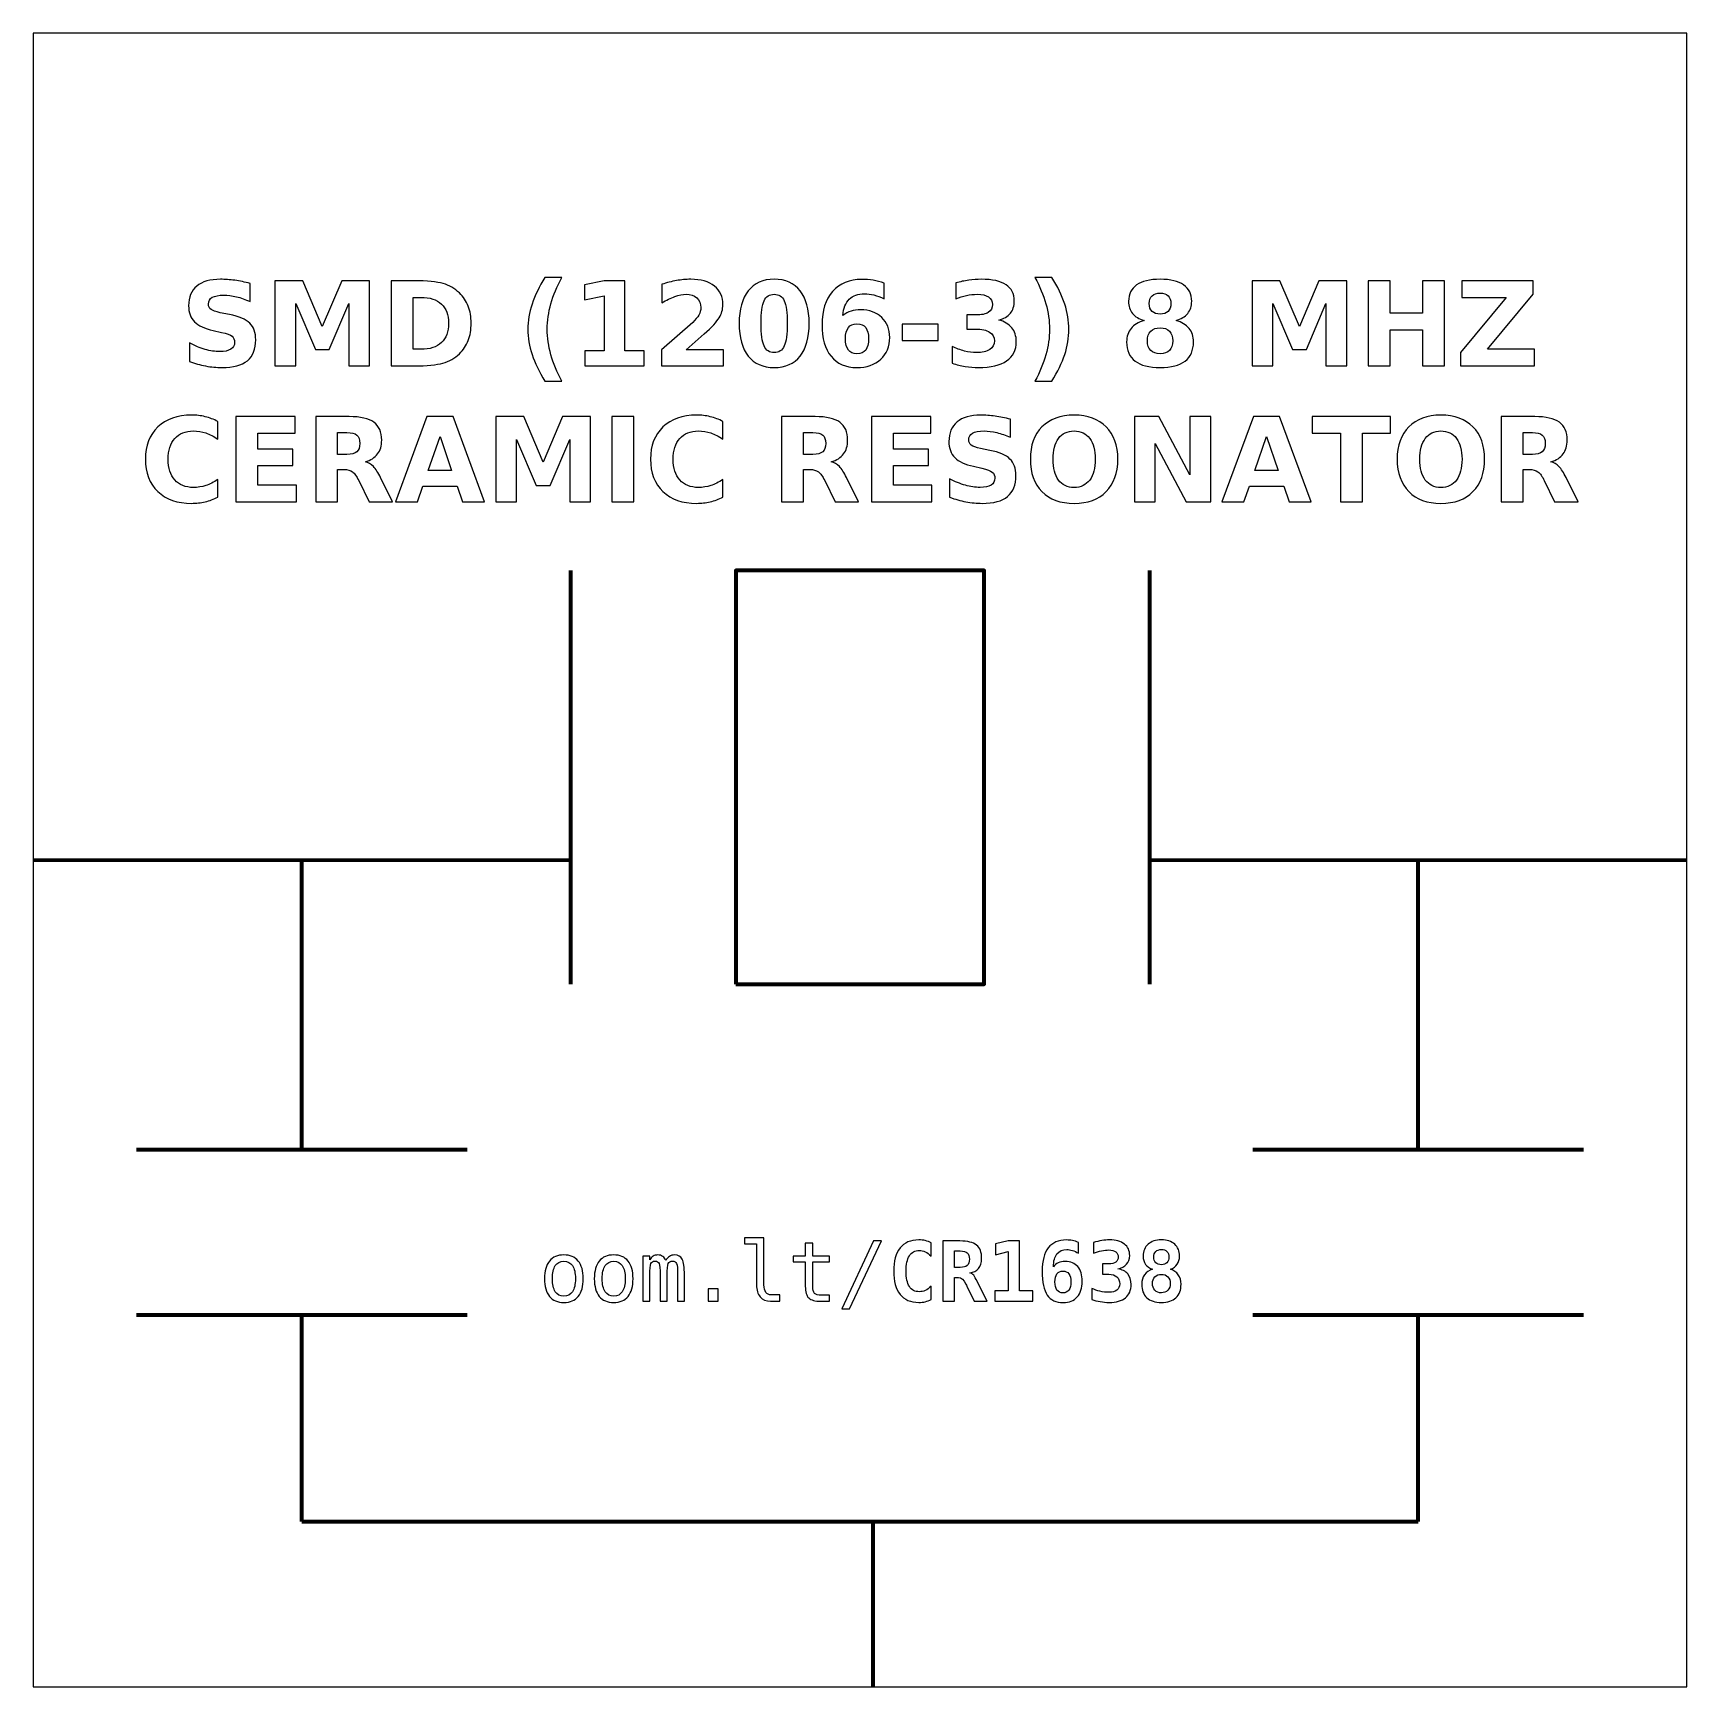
# Model space of a CAD drawing. Header units: centimetres. Extents: x -11.5 to -9.5, y -15.85 to -13.85.
import ezdxf

# ---------------------------------------------------------------- set-up
doc = ezdxf.new("R2010")
doc.units = ezdxf.units.CM
doc.header["$MEASUREMENT"] = 0
doc.layers.add('Layer 1', color=7, linetype='Continuous')

msp = doc.modelspace()

# ---------------------------------------------------------------- linework, layer by layer
at = {"layer": 'Layer 1', "color": 250, "lineweight": 100}
msp.add_lwpolyline([(-10.65001, -15.00001), (-10.35001, -15.00001), (-10.35001, -14.50001), (-10.65001, -14.50001), (-10.65001, -15.00001)], close=True, dxfattribs=at)
at = {"layer": 'Layer 1', "color": 7}
msp.add_open_spline([(-11.5, -13.85), (-11.5, -13.85), (-9.5, -13.85), (-9.5, -13.85), (-9.5, -13.85), (-9.5, -13.85), (-9.5, -15.85), (-9.5, -15.85), (-9.5, -15.85), (-9.5, -15.85), (-11.5, -15.85), (-11.5, -15.85), (-11.5, -15.85), (-11.5, -15.85), (-11.5, -13.85), (-11.5, -13.85)], degree=3, knots=[0, 0, 0, 0, 0.25, 0.25, 0.25, 0.25, 0.5, 0.5, 0.5, 0.5, 0.75, 0.75, 0.75, 0.75, 1, 1, 1, 1], dxfattribs=at)
at = {"layer": 'Layer 1', "color": 250}
for points, knots in [([(-11.2375, -14.15284), (-11.2375, -14.15284), (-11.2375, -14.17459), (-11.2375, -14.17459), (-11.2375, -14.17459), (-11.24315, -14.17207), (-11.24867, -14.17017), (-11.25403, -14.16888), (-11.25403, -14.16888), (-11.25942, -14.16758), (-11.2645, -14.16695), (-11.26927, -14.16695), (-11.26927, -14.16695), (-11.2756, -14.16695), (-11.2803, -14.16782), (-11.28334, -14.16956), (-11.28334, -14.16956), (-11.28637, -14.17132), (-11.28788, -14.17403), (-11.28788, -14.1777), (-11.28788, -14.1777), (-11.28788, -14.18045), (-11.28687, -14.18261), (-11.28482, -14.18414), (-11.28482, -14.18414), (-11.28277, -14.18567), (-11.27906, -14.18701), (-11.27367, -14.18811), (-11.27367, -14.18811), (-11.27367, -14.18811), (-11.26238, -14.19037), (-11.26238, -14.19037), (-11.26238, -14.19037), (-11.25093, -14.19268), (-11.24282, -14.19616), (-11.238, -14.20086), (-11.238, -14.20086), (-11.23317, -14.20554), (-11.23075, -14.2122), (-11.23075, -14.22083), (-11.23075, -14.22083), (-11.23075, -14.23219), (-11.23411, -14.24063), (-11.24084, -14.24616), (-11.24084, -14.24616), (-11.24757, -14.25168), (-11.25784, -14.25446), (-11.27167, -14.25446), (-11.27167, -14.25446), (-11.27821, -14.25446), (-11.28475, -14.25385), (-11.29131, -14.2526), (-11.29131, -14.2526), (-11.29787, -14.25135), (-11.30446, -14.24952), (-11.31102, -14.2471), (-11.31102, -14.2471), (-11.31102, -14.2471), (-11.31102, -14.22471), (-11.31102, -14.22471), (-11.31102, -14.22471), (-11.30446, -14.22819), (-11.29811, -14.23082), (-11.29197, -14.23259), (-11.29197, -14.23259), (-11.28583, -14.23435), (-11.27993, -14.23524), (-11.27424, -14.23524), (-11.27424, -14.23524), (-11.26845, -14.23524), (-11.26401, -14.23428), (-11.26093, -14.23235), (-11.26093, -14.23235), (-11.25784, -14.23042), (-11.25632, -14.22767), (-11.25632, -14.22407), (-11.25632, -14.22407), (-11.25632, -14.22087), (-11.25735, -14.21838), (-11.25944, -14.21664), (-11.25944, -14.21664), (-11.26154, -14.2149), (-11.2657, -14.21333), (-11.27196, -14.21196), (-11.27196, -14.21196), (-11.27196, -14.21196), (-11.28223, -14.20968), (-11.28223, -14.20968), (-11.28223, -14.20968), (-11.29251, -14.20747), (-11.30004, -14.20397), (-11.30479, -14.19914), (-11.30479, -14.19914), (-11.30954, -14.19432), (-11.31191, -14.18781), (-11.31191, -14.17965), (-11.31191, -14.17965), (-11.31191, -14.16939), (-11.3086, -14.16151), (-11.30199, -14.15601), (-11.30199, -14.15601), (-11.29538, -14.15048), (-11.28588, -14.14773), (-11.27346, -14.14773), (-11.27346, -14.14773), (-11.26782, -14.14773), (-11.26201, -14.14816), (-11.25603, -14.149), (-11.25603, -14.149), (-11.25006, -14.14985), (-11.24388, -14.15112), (-11.2375, -14.15284)], [0, 0, 0, 0, 0.0357143, 0.0357143, 0.0357143, 0.0357143, 0.0714286, 0.0714286, 0.0714286, 0.0714286, 0.1071429, 0.1071429, 0.1071429, 0.1071429, 0.1428571, 0.1428571, 0.1428571, 0.1428571, 0.1785714, 0.1785714, 0.1785714, 0.1785714, 0.2142857, 0.2142857, 0.2142857, 0.2142857, 0.25, 0.25, 0.25, 0.25, 0.2857143, 0.2857143, 0.2857143, 0.2857143, 0.3214286, 0.3214286, 0.3214286, 0.3214286, 0.3571429, 0.3571429, 0.3571429, 0.3571429, 0.3928571, 0.3928571, 0.3928571, 0.3928571, 0.4285714, 0.4285714, 0.4285714, 0.4285714, 0.4642857, 0.4642857, 0.4642857, 0.4642857, 0.5, 0.5, 0.5, 0.5, 0.5357143, 0.5357143, 0.5357143, 0.5357143, 0.5714286, 0.5714286, 0.5714286, 0.5714286, 0.6071429, 0.6071429, 0.6071429, 0.6071429, 0.6428571, 0.6428571, 0.6428571, 0.6428571, 0.6785714, 0.6785714, 0.6785714, 0.6785714, 0.7142857, 0.7142857, 0.7142857, 0.7142857, 0.75, 0.75, 0.75, 0.75, 0.7857143, 0.7857143, 0.7857143, 0.7857143, 0.8214286, 0.8214286, 0.8214286, 0.8214286, 0.8571429, 0.8571429, 0.8571429, 0.8571429, 0.8928571, 0.8928571, 0.8928571, 0.8928571, 0.9285714, 0.9285714, 0.9285714, 0.9285714, 0.9642857, 0.9642857, 0.9642857, 0.9642857, 1, 1, 1, 1]), ([(-11.20747, -14.14959), (-11.20747, -14.14959), (-11.17372, -14.14959), (-11.17372, -14.14959), (-11.17372, -14.14959), (-11.17372, -14.14959), (-11.15027, -14.20465), (-11.15027, -14.20465), (-11.15027, -14.20465), (-11.15027, -14.20465), (-11.12671, -14.14959), (-11.12671, -14.14959), (-11.12671, -14.14959), (-11.12671, -14.14959), (-11.09303, -14.14959), (-11.09303, -14.14959), (-11.09303, -14.14959), (-11.09303, -14.14959), (-11.09303, -14.25246), (-11.09303, -14.25246), (-11.09303, -14.25246), (-11.09303, -14.25246), (-11.1181, -14.25246), (-11.1181, -14.25246), (-11.1181, -14.25246), (-11.1181, -14.25246), (-11.1181, -14.17722), (-11.1181, -14.17722), (-11.1181, -14.17722), (-11.1181, -14.17722), (-11.14181, -14.23268), (-11.14181, -14.23268), (-11.14181, -14.23268), (-11.14181, -14.23268), (-11.15862, -14.23268), (-11.15862, -14.23268), (-11.15862, -14.23268), (-11.15862, -14.23268), (-11.18233, -14.17722), (-11.18233, -14.17722), (-11.18233, -14.17722), (-11.18233, -14.17722), (-11.18233, -14.25246), (-11.18233, -14.25246), (-11.18233, -14.25246), (-11.18233, -14.25246), (-11.20747, -14.25246), (-11.20747, -14.25246), (-11.20747, -14.25246), (-11.20747, -14.25246), (-11.20747, -14.14959), (-11.20747, -14.14959)], [0, 0, 0, 0, 0.0769231, 0.0769231, 0.0769231, 0.0769231, 0.1538462, 0.1538462, 0.1538462, 0.1538462, 0.2307692, 0.2307692, 0.2307692, 0.2307692, 0.3076923, 0.3076923, 0.3076923, 0.3076923, 0.3846154, 0.3846154, 0.3846154, 0.3846154, 0.4615385, 0.4615385, 0.4615385, 0.4615385, 0.5384615, 0.5384615, 0.5384615, 0.5384615, 0.6153846, 0.6153846, 0.6153846, 0.6153846, 0.6923077, 0.6923077, 0.6923077, 0.6923077, 0.7692308, 0.7692308, 0.7692308, 0.7692308, 0.8461538, 0.8461538, 0.8461538, 0.8461538, 0.9230769, 0.9230769, 0.9230769, 0.9230769, 1, 1, 1, 1]), ([(-11.06704, -14.14959), (-11.06704, -14.14959), (-11.03905, -14.14959), (-11.03905, -14.14959), (-11.03905, -14.14959), (-11.02344, -14.14959), (-11.01182, -14.1507), (-11.00418, -14.15293), (-11.00418, -14.15293), (-10.99653, -14.15516), (-10.98997, -14.15893), (-10.98449, -14.16427), (-10.98449, -14.16427), (-10.97967, -14.1689), (-10.9761, -14.17426), (-10.97374, -14.18033), (-10.97374, -14.18033), (-10.97142, -14.18637), (-10.97024, -14.19324), (-10.97024, -14.20093), (-10.97024, -14.20093), (-10.97024, -14.20869), (-10.97142, -14.21561), (-10.97374, -14.2217), (-10.97374, -14.2217), (-10.9761, -14.22779), (-10.97967, -14.23315), (-10.98449, -14.23778), (-10.98449, -14.23778), (-10.99002, -14.24312), (-10.99663, -14.24689), (-11.00434, -14.24912), (-11.00434, -14.24912), (-11.01206, -14.25135), (-11.02363, -14.25246), (-11.03905, -14.25246), (-11.03905, -14.25246), (-11.03905, -14.25246), (-11.06704, -14.25246), (-11.06704, -14.25246), (-11.06704, -14.25246), (-11.06704, -14.25246), (-11.06704, -14.14959), (-11.06704, -14.14959)], [0, 0, 0, 0, 0.0909091, 0.0909091, 0.0909091, 0.0909091, 0.1818182, 0.1818182, 0.1818182, 0.1818182, 0.2727273, 0.2727273, 0.2727273, 0.2727273, 0.3636364, 0.3636364, 0.3636364, 0.3636364, 0.4545455, 0.4545455, 0.4545455, 0.4545455, 0.5454545, 0.5454545, 0.5454545, 0.5454545, 0.6363636, 0.6363636, 0.6363636, 0.6363636, 0.7272727, 0.7272727, 0.7272727, 0.7272727, 0.8181818, 0.8181818, 0.8181818, 0.8181818, 0.9090909, 0.9090909, 0.9090909, 0.9090909, 1, 1, 1, 1]), ([(-10.86055, -14.27106), (-10.86055, -14.27106), (-10.88101, -14.27106), (-10.88101, -14.27106), (-10.88101, -14.27106), (-10.88804, -14.25973), (-10.89324, -14.24893), (-10.89658, -14.2387), (-10.89658, -14.2387), (-10.89994, -14.22849), (-10.90161, -14.21836), (-10.90161, -14.20829), (-10.90161, -14.20829), (-10.90161, -14.19823), (-10.89992, -14.18804), (-10.89656, -14.17774), (-10.89656, -14.17774), (-10.89317, -14.16742), (-10.888, -14.15665), (-10.88101, -14.14538), (-10.88101, -14.14538), (-10.88101, -14.14538), (-10.86055, -14.14538), (-10.86055, -14.14538), (-10.86055, -14.14538), (-10.86643, -14.15627), (-10.87083, -14.16692), (-10.87377, -14.17732), (-10.87377, -14.17732), (-10.87671, -14.18771), (-10.87819, -14.19799), (-10.87819, -14.20815), (-10.87819, -14.20815), (-10.87819, -14.21831), (-10.87673, -14.22859), (-10.87382, -14.23903), (-10.87382, -14.23903), (-10.8709, -14.24945), (-10.86648, -14.26013), (-10.86055, -14.27106)], [0, 0, 0, 0, 0.1, 0.1, 0.1, 0.1, 0.2, 0.2, 0.2, 0.2, 0.3, 0.3, 0.3, 0.3, 0.4, 0.4, 0.4, 0.4, 0.5, 0.5, 0.5, 0.5, 0.6, 0.6, 0.6, 0.6, 0.7, 0.7, 0.7, 0.7, 0.8, 0.8, 0.8, 0.8, 0.9, 0.9, 0.9, 0.9, 1, 1, 1, 1]), ([(-10.83273, -14.23414), (-10.83273, -14.23414), (-10.8093, -14.23414), (-10.8093, -14.23414), (-10.8093, -14.23414), (-10.8093, -14.23414), (-10.8093, -14.16765), (-10.8093, -14.16765), (-10.8093, -14.16765), (-10.8093, -14.16765), (-10.83334, -14.17262), (-10.83334, -14.17262), (-10.83334, -14.17262), (-10.83334, -14.17262), (-10.83334, -14.15455), (-10.83334, -14.15455), (-10.83334, -14.15455), (-10.83334, -14.15455), (-10.80944, -14.14959), (-10.80944, -14.14959), (-10.80944, -14.14959), (-10.80944, -14.14959), (-10.78423, -14.14959), (-10.78423, -14.14959), (-10.78423, -14.14959), (-10.78423, -14.14959), (-10.78423, -14.23414), (-10.78423, -14.23414), (-10.78423, -14.23414), (-10.78423, -14.23414), (-10.76081, -14.23414), (-10.76081, -14.23414), (-10.76081, -14.23414), (-10.76081, -14.23414), (-10.76081, -14.25246), (-10.76081, -14.25246), (-10.76081, -14.25246), (-10.76081, -14.25246), (-10.83273, -14.25246), (-10.83273, -14.25246), (-10.83273, -14.25246), (-10.83273, -14.25246), (-10.83273, -14.23414), (-10.83273, -14.23414)], [0, 0, 0, 0, 0.0909091, 0.0909091, 0.0909091, 0.0909091, 0.1818182, 0.1818182, 0.1818182, 0.1818182, 0.2727273, 0.2727273, 0.2727273, 0.2727273, 0.3636364, 0.3636364, 0.3636364, 0.3636364, 0.4545455, 0.4545455, 0.4545455, 0.4545455, 0.5454545, 0.5454545, 0.5454545, 0.5454545, 0.6363636, 0.6363636, 0.6363636, 0.6363636, 0.7272727, 0.7272727, 0.7272727, 0.7272727, 0.8181818, 0.8181818, 0.8181818, 0.8181818, 0.9090909, 0.9090909, 0.9090909, 0.9090909, 1, 1, 1, 1]), ([(-10.71041, -14.23296), (-10.71041, -14.23296), (-10.66513, -14.23296), (-10.66513, -14.23296), (-10.66513, -14.23296), (-10.66513, -14.23296), (-10.66513, -14.25246), (-10.66513, -14.25246), (-10.66513, -14.25246), (-10.66513, -14.25246), (-10.7399, -14.25246), (-10.7399, -14.25246), (-10.7399, -14.25246), (-10.7399, -14.25246), (-10.7399, -14.23296), (-10.7399, -14.23296), (-10.7399, -14.23296), (-10.7399, -14.23296), (-10.70234, -14.19983), (-10.70234, -14.19983), (-10.70234, -14.19983), (-10.69898, -14.19679), (-10.69651, -14.19383), (-10.69491, -14.19094), (-10.69491, -14.19094), (-10.69329, -14.18804), (-10.69249, -14.18503), (-10.69249, -14.1819), (-10.69249, -14.1819), (-10.69249, -14.17708), (-10.69411, -14.1732), (-10.69735, -14.17026), (-10.69735, -14.17026), (-10.70058, -14.16732), (-10.70488, -14.16587), (-10.71027, -14.16587), (-10.71027, -14.16587), (-10.7144, -14.16587), (-10.71892, -14.16676), (-10.72384, -14.16852), (-10.72384, -14.16852), (-10.72875, -14.17029), (-10.73402, -14.17292), (-10.73962, -14.1764), (-10.73962, -14.1764), (-10.73962, -14.1764), (-10.73962, -14.1538), (-10.73962, -14.1538), (-10.73962, -14.1538), (-10.73364, -14.15183), (-10.72774, -14.15032), (-10.72191, -14.14929), (-10.72191, -14.14929), (-10.71607, -14.14825), (-10.71036, -14.14773), (-10.70474, -14.14773), (-10.70474, -14.14773), (-10.69244, -14.14773), (-10.68287, -14.15044), (-10.67605, -14.15587), (-10.67605, -14.15587), (-10.66923, -14.16128), (-10.66582, -14.16883), (-10.66582, -14.17854), (-10.66582, -14.17854), (-10.66582, -14.18414), (-10.66727, -14.18936), (-10.67017, -14.19421), (-10.67017, -14.19421), (-10.67306, -14.19905), (-10.67915, -14.20554), (-10.68842, -14.21368), (-10.68842, -14.21368), (-10.68842, -14.21368), (-10.71041, -14.23296), (-10.71041, -14.23296)], [0, 0, 0, 0, 0.0526316, 0.0526316, 0.0526316, 0.0526316, 0.1052632, 0.1052632, 0.1052632, 0.1052632, 0.1578947, 0.1578947, 0.1578947, 0.1578947, 0.2105263, 0.2105263, 0.2105263, 0.2105263, 0.2631579, 0.2631579, 0.2631579, 0.2631579, 0.3157895, 0.3157895, 0.3157895, 0.3157895, 0.3684211, 0.3684211, 0.3684211, 0.3684211, 0.4210526, 0.4210526, 0.4210526, 0.4210526, 0.4736842, 0.4736842, 0.4736842, 0.4736842, 0.5263158, 0.5263158, 0.5263158, 0.5263158, 0.5789474, 0.5789474, 0.5789474, 0.5789474, 0.6315789, 0.6315789, 0.6315789, 0.6315789, 0.6842105, 0.6842105, 0.6842105, 0.6842105, 0.7368421, 0.7368421, 0.7368421, 0.7368421, 0.7894737, 0.7894737, 0.7894737, 0.7894737, 0.8421053, 0.8421053, 0.8421053, 0.8421053, 0.8947368, 0.8947368, 0.8947368, 0.8947368, 0.9473684, 0.9473684, 0.9473684, 0.9473684, 1, 1, 1, 1]), ([(-10.56144, -14.20112), (-10.56144, -14.21817), (-10.56511, -14.23132), (-10.57247, -14.24058), (-10.57247, -14.24058), (-10.57981, -14.24983), (-10.59025, -14.25446), (-10.60375, -14.25446), (-10.60375, -14.25446), (-10.6173, -14.25446), (-10.62776, -14.24983), (-10.6351, -14.24058), (-10.6351, -14.24058), (-10.64246, -14.23132), (-10.64613, -14.21817), (-10.64613, -14.20112), (-10.64613, -14.20112), (-10.64613, -14.18405), (-10.64246, -14.17087), (-10.6351, -14.16161), (-10.6351, -14.16161), (-10.62776, -14.15237), (-10.6173, -14.14773), (-10.60375, -14.14773), (-10.60375, -14.14773), (-10.59025, -14.14773), (-10.57981, -14.15237), (-10.57247, -14.16161), (-10.57247, -14.16161), (-10.56511, -14.17087), (-10.56144, -14.18405), (-10.56144, -14.20112)], [0, 0, 0, 0, 0.125, 0.125, 0.125, 0.125, 0.25, 0.25, 0.25, 0.25, 0.375, 0.375, 0.375, 0.375, 0.5, 0.5, 0.5, 0.5, 0.625, 0.625, 0.625, 0.625, 0.75, 0.75, 0.75, 0.75, 0.875, 0.875, 0.875, 0.875, 1, 1, 1, 1]), ([(-10.47085, -14.15227), (-10.47085, -14.15227), (-10.47085, -14.1713), (-10.47085, -14.1713), (-10.47085, -14.1713), (-10.47522, -14.16923), (-10.47931, -14.1677), (-10.48317, -14.16671), (-10.48317, -14.16671), (-10.48703, -14.16572), (-10.49081, -14.16523), (-10.49448, -14.16523), (-10.49448, -14.16523), (-10.50239, -14.16523), (-10.50852, -14.16742), (-10.51294, -14.17182), (-10.51294, -14.17182), (-10.51734, -14.17619), (-10.51993, -14.1827), (-10.52066, -14.19134), (-10.52066, -14.19134), (-10.51763, -14.1891), (-10.51433, -14.18741), (-10.5108, -14.18628), (-10.5108, -14.18628), (-10.50728, -14.18515), (-10.50342, -14.18459), (-10.49923, -14.18459), (-10.49923, -14.18459), (-10.48872, -14.18459), (-10.48023, -14.18767), (-10.47379, -14.19383), (-10.47379, -14.19383), (-10.46732, -14.19997), (-10.4641, -14.20803), (-10.4641, -14.21801), (-10.4641, -14.21801), (-10.4641, -14.22904), (-10.4677, -14.23786), (-10.47492, -14.24451), (-10.47492, -14.24451), (-10.48211, -14.25114), (-10.4918, -14.25446), (-10.50391, -14.25446), (-10.50391, -14.25446), (-10.51727, -14.25446), (-10.52762, -14.24994), (-10.53496, -14.24091), (-10.53496, -14.24091), (-10.54227, -14.2319), (-10.54594, -14.21909), (-10.54594, -14.20251), (-10.54594, -14.20251), (-10.54594, -14.18553), (-10.54166, -14.17217), (-10.5331, -14.16246), (-10.5331, -14.16246), (-10.52452, -14.15274), (-10.51278, -14.14787), (-10.49785, -14.14787), (-10.49785, -14.14787), (-10.49312, -14.14787), (-10.48853, -14.14825), (-10.48406, -14.14898), (-10.48406, -14.14898), (-10.47962, -14.14971), (-10.47522, -14.15081), (-10.47085, -14.15227)], [0, 0, 0, 0, 0.0588235, 0.0588235, 0.0588235, 0.0588235, 0.1176471, 0.1176471, 0.1176471, 0.1176471, 0.1764706, 0.1764706, 0.1764706, 0.1764706, 0.2352941, 0.2352941, 0.2352941, 0.2352941, 0.2941176, 0.2941176, 0.2941176, 0.2941176, 0.3529412, 0.3529412, 0.3529412, 0.3529412, 0.4117647, 0.4117647, 0.4117647, 0.4117647, 0.4705882, 0.4705882, 0.4705882, 0.4705882, 0.5294118, 0.5294118, 0.5294118, 0.5294118, 0.5882353, 0.5882353, 0.5882353, 0.5882353, 0.6470588, 0.6470588, 0.6470588, 0.6470588, 0.7058824, 0.7058824, 0.7058824, 0.7058824, 0.7647059, 0.7647059, 0.7647059, 0.7647059, 0.8235294, 0.8235294, 0.8235294, 0.8235294, 0.8823529, 0.8823529, 0.8823529, 0.8823529, 0.9411765, 0.9411765, 0.9411765, 0.9411765, 1, 1, 1, 1]), ([(-10.33221, -14.19698), (-10.32529, -14.19877), (-10.32, -14.2019), (-10.3164, -14.20632), (-10.3164, -14.20632), (-10.3128, -14.21076), (-10.31099, -14.21638), (-10.31099, -14.22323), (-10.31099, -14.22323), (-10.31099, -14.23343), (-10.3149, -14.24119), (-10.3227, -14.24651), (-10.3227, -14.24651), (-10.33051, -14.2518), (-10.3419, -14.25446), (-10.35688, -14.25446), (-10.35688, -14.25446), (-10.36217, -14.25446), (-10.36746, -14.25404), (-10.37278, -14.25319), (-10.37278, -14.25319), (-10.37807, -14.25234), (-10.38331, -14.25105), (-10.38851, -14.24936), (-10.38851, -14.24936), (-10.38851, -14.24936), (-10.38851, -14.22889), (-10.38851, -14.22889), (-10.38851, -14.22889), (-10.38355, -14.23136), (-10.37863, -14.23325), (-10.37374, -14.23452), (-10.37374, -14.23452), (-10.36885, -14.23576), (-10.36403, -14.2364), (-10.3593, -14.2364), (-10.3593, -14.2364), (-10.35227, -14.2364), (-10.34688, -14.23517), (-10.34314, -14.23275), (-10.34314, -14.23275), (-10.3394, -14.23031), (-10.33752, -14.22683), (-10.33752, -14.22226), (-10.33752, -14.22226), (-10.33752, -14.21758), (-10.33945, -14.21403), (-10.34328, -14.21163), (-10.34328, -14.21163), (-10.34712, -14.20921), (-10.35278, -14.20801), (-10.36026, -14.20801), (-10.36026, -14.20801), (-10.36026, -14.20801), (-10.37087, -14.20801), (-10.37087, -14.20801), (-10.37087, -14.20801), (-10.37087, -14.20801), (-10.37087, -14.19091), (-10.37087, -14.19091), (-10.37087, -14.19091), (-10.37087, -14.19091), (-10.35972, -14.19091), (-10.35972, -14.19091), (-10.35972, -14.19091), (-10.35304, -14.19091), (-10.3481, -14.18988), (-10.34484, -14.18778), (-10.34484, -14.18778), (-10.34157, -14.18569), (-10.33994, -14.18252), (-10.33994, -14.17826), (-10.33994, -14.17826), (-10.33994, -14.17431), (-10.34152, -14.17125), (-10.34469, -14.16911), (-10.34469, -14.16911), (-10.34787, -14.16695), (-10.35234, -14.16587), (-10.35812, -14.16587), (-10.35812, -14.16587), (-10.3624, -14.16587), (-10.36671, -14.16634), (-10.37108, -14.1673), (-10.37108, -14.1673), (-10.37543, -14.16826), (-10.37976, -14.1697), (-10.38409, -14.17158), (-10.38409, -14.17158), (-10.38409, -14.17158), (-10.38409, -14.15215), (-10.38409, -14.15215), (-10.38409, -14.15215), (-10.37884, -14.15067), (-10.37367, -14.14957), (-10.36852, -14.14884), (-10.36852, -14.14884), (-10.36337, -14.14811), (-10.35834, -14.14773), (-10.35337, -14.14773), (-10.35337, -14.14773), (-10.34001, -14.14773), (-10.33, -14.14992), (-10.32336, -14.15432), (-10.32336, -14.15432), (-10.31673, -14.15869), (-10.31342, -14.1653), (-10.31342, -14.17412), (-10.31342, -14.17412), (-10.31342, -14.18012), (-10.31499, -14.18506), (-10.31817, -14.18889), (-10.31817, -14.18889), (-10.32134, -14.19272), (-10.32602, -14.19543), (-10.33221, -14.19698)], [0, 0, 0, 0, 0.0344828, 0.0344828, 0.0344828, 0.0344828, 0.0689655, 0.0689655, 0.0689655, 0.0689655, 0.1034483, 0.1034483, 0.1034483, 0.1034483, 0.137931, 0.137931, 0.137931, 0.137931, 0.1724138, 0.1724138, 0.1724138, 0.1724138, 0.2068966, 0.2068966, 0.2068966, 0.2068966, 0.2413793, 0.2413793, 0.2413793, 0.2413793, 0.2758621, 0.2758621, 0.2758621, 0.2758621, 0.3103448, 0.3103448, 0.3103448, 0.3103448, 0.3448276, 0.3448276, 0.3448276, 0.3448276, 0.3793103, 0.3793103, 0.3793103, 0.3793103, 0.4137931, 0.4137931, 0.4137931, 0.4137931, 0.4482759, 0.4482759, 0.4482759, 0.4482759, 0.4827586, 0.4827586, 0.4827586, 0.4827586, 0.5172414, 0.5172414, 0.5172414, 0.5172414, 0.5517241, 0.5517241, 0.5517241, 0.5517241, 0.5862069, 0.5862069, 0.5862069, 0.5862069, 0.6206897, 0.6206897, 0.6206897, 0.6206897, 0.6551724, 0.6551724, 0.6551724, 0.6551724, 0.6896552, 0.6896552, 0.6896552, 0.6896552, 0.7241379, 0.7241379, 0.7241379, 0.7241379, 0.7586207, 0.7586207, 0.7586207, 0.7586207, 0.7931034, 0.7931034, 0.7931034, 0.7931034, 0.8275862, 0.8275862, 0.8275862, 0.8275862, 0.862069, 0.862069, 0.862069, 0.862069, 0.8965517, 0.8965517, 0.8965517, 0.8965517, 0.9310345, 0.9310345, 0.9310345, 0.9310345, 0.9655172, 0.9655172, 0.9655172, 0.9655172, 1, 1, 1, 1]), ([(-10.28846, -14.27106), (-10.28258, -14.26013), (-10.27816, -14.24945), (-10.27522, -14.23903), (-10.27522, -14.23903), (-10.27228, -14.22859), (-10.27082, -14.21831), (-10.27082, -14.20815), (-10.27082, -14.20815), (-10.27082, -14.19799), (-10.27228, -14.18771), (-10.27522, -14.17732), (-10.27522, -14.17732), (-10.27816, -14.16692), (-10.28258, -14.15627), (-10.28846, -14.14538), (-10.28846, -14.14538), (-10.28846, -14.14538), (-10.268, -14.14538), (-10.268, -14.14538), (-10.268, -14.14538), (-10.26102, -14.15665), (-10.25584, -14.16742), (-10.25245, -14.17774), (-10.25245, -14.17774), (-10.24909, -14.18804), (-10.2474, -14.19823), (-10.2474, -14.20829), (-10.2474, -14.20829), (-10.2474, -14.21836), (-10.24907, -14.22849), (-10.25243, -14.2387), (-10.25243, -14.2387), (-10.25577, -14.24893), (-10.26097, -14.25973), (-10.268, -14.27106), (-10.268, -14.27106), (-10.268, -14.27106), (-10.28846, -14.27106), (-10.28846, -14.27106)], [0, 0, 0, 0, 0.1, 0.1, 0.1, 0.1, 0.2, 0.2, 0.2, 0.2, 0.3, 0.3, 0.3, 0.3, 0.4, 0.4, 0.4, 0.4, 0.5, 0.5, 0.5, 0.5, 0.6, 0.6, 0.6, 0.6, 0.7, 0.7, 0.7, 0.7, 0.8, 0.8, 0.8, 0.8, 0.9, 0.9, 0.9, 0.9, 1, 1, 1, 1]), ([(-10.15638, -14.19769), (-10.16261, -14.1958), (-10.16732, -14.19291), (-10.17049, -14.18901), (-10.17049, -14.18901), (-10.17367, -14.1851), (-10.17524, -14.18024), (-10.17524, -14.1744), (-10.17524, -14.1744), (-10.17524, -14.16572), (-10.172, -14.15909), (-10.16553, -14.15455), (-10.16553, -14.15455), (-10.15906, -14.15001), (-10.14954, -14.14773), (-10.137, -14.14773), (-10.137, -14.14773), (-10.12456, -14.14773), (-10.11508, -14.14999), (-10.10861, -14.15453), (-10.10861, -14.15453), (-10.10215, -14.15905), (-10.0989, -14.16568), (-10.0989, -14.1744), (-10.0989, -14.1744), (-10.0989, -14.18024), (-10.1005, -14.1851), (-10.10367, -14.18901), (-10.10367, -14.18901), (-10.10687, -14.19291), (-10.1116, -14.1958), (-10.11783, -14.19769), (-10.11783, -14.19769), (-10.11085, -14.19961), (-10.10558, -14.20274), (-10.10203, -14.20709), (-10.10203, -14.20709), (-10.09848, -14.21142), (-10.09669, -14.2169), (-10.09669, -14.22353), (-10.09669, -14.22353), (-10.09669, -14.23372), (-10.10008, -14.24143), (-10.10685, -14.24663), (-10.10685, -14.24663), (-10.11362, -14.25185), (-10.12369, -14.25446), (-10.137, -14.25446), (-10.137, -14.25446), (-10.15038, -14.25446), (-10.16047, -14.25185), (-10.16729, -14.24663), (-10.16729, -14.24663), (-10.17411, -14.24143), (-10.17752, -14.23372), (-10.17752, -14.22353), (-10.17752, -14.22353), (-10.17752, -14.2169), (-10.17573, -14.21142), (-10.17218, -14.20709), (-10.17218, -14.20709), (-10.16863, -14.20274), (-10.16336, -14.19961), (-10.15638, -14.19769)], [0, 0, 0, 0, 0.0625, 0.0625, 0.0625, 0.0625, 0.125, 0.125, 0.125, 0.125, 0.1875, 0.1875, 0.1875, 0.1875, 0.25, 0.25, 0.25, 0.25, 0.3125, 0.3125, 0.3125, 0.3125, 0.375, 0.375, 0.375, 0.375, 0.4375, 0.4375, 0.4375, 0.4375, 0.5, 0.5, 0.5, 0.5, 0.5625, 0.5625, 0.5625, 0.5625, 0.625, 0.625, 0.625, 0.625, 0.6875, 0.6875, 0.6875, 0.6875, 0.75, 0.75, 0.75, 0.75, 0.8125, 0.8125, 0.8125, 0.8125, 0.875, 0.875, 0.875, 0.875, 0.9375, 0.9375, 0.9375, 0.9375, 1, 1, 1, 1]), ([(-10.02585, -14.14959), (-10.02585, -14.14959), (-9.9921, -14.14959), (-9.9921, -14.14959), (-9.9921, -14.14959), (-9.9921, -14.14959), (-9.96865, -14.20465), (-9.96865, -14.20465), (-9.96865, -14.20465), (-9.96865, -14.20465), (-9.94509, -14.14959), (-9.94509, -14.14959), (-9.94509, -14.14959), (-9.94509, -14.14959), (-9.91141, -14.14959), (-9.91141, -14.14959), (-9.91141, -14.14959), (-9.91141, -14.14959), (-9.91141, -14.25246), (-9.91141, -14.25246), (-9.91141, -14.25246), (-9.91141, -14.25246), (-9.93648, -14.25246), (-9.93648, -14.25246), (-9.93648, -14.25246), (-9.93648, -14.25246), (-9.93648, -14.17722), (-9.93648, -14.17722), (-9.93648, -14.17722), (-9.93648, -14.17722), (-9.96019, -14.23268), (-9.96019, -14.23268), (-9.96019, -14.23268), (-9.96019, -14.23268), (-9.977, -14.23268), (-9.977, -14.23268), (-9.977, -14.23268), (-9.977, -14.23268), (-10.00071, -14.17722), (-10.00071, -14.17722), (-10.00071, -14.17722), (-10.00071, -14.17722), (-10.00071, -14.25246), (-10.00071, -14.25246), (-10.00071, -14.25246), (-10.00071, -14.25246), (-10.02585, -14.25246), (-10.02585, -14.25246), (-10.02585, -14.25246), (-10.02585, -14.25246), (-10.02585, -14.14959), (-10.02585, -14.14959)], [0, 0, 0, 0, 0.0769231, 0.0769231, 0.0769231, 0.0769231, 0.1538462, 0.1538462, 0.1538462, 0.1538462, 0.2307692, 0.2307692, 0.2307692, 0.2307692, 0.3076923, 0.3076923, 0.3076923, 0.3076923, 0.3846154, 0.3846154, 0.3846154, 0.3846154, 0.4615385, 0.4615385, 0.4615385, 0.4615385, 0.5384615, 0.5384615, 0.5384615, 0.5384615, 0.6153846, 0.6153846, 0.6153846, 0.6153846, 0.6923077, 0.6923077, 0.6923077, 0.6923077, 0.7692308, 0.7692308, 0.7692308, 0.7692308, 0.8461538, 0.8461538, 0.8461538, 0.8461538, 0.9230769, 0.9230769, 0.9230769, 0.9230769, 1, 1, 1, 1]), ([(-9.88542, -14.14959), (-9.88542, -14.14959), (-9.85889, -14.14959), (-9.85889, -14.14959), (-9.85889, -14.14959), (-9.85889, -14.14959), (-9.85889, -14.1888), (-9.85889, -14.1888), (-9.85889, -14.1888), (-9.85889, -14.1888), (-9.81976, -14.1888), (-9.81976, -14.1888), (-9.81976, -14.1888), (-9.81976, -14.1888), (-9.81976, -14.14959), (-9.81976, -14.14959), (-9.81976, -14.14959), (-9.81976, -14.14959), (-9.79323, -14.14959), (-9.79323, -14.14959), (-9.79323, -14.14959), (-9.79323, -14.14959), (-9.79323, -14.25246), (-9.79323, -14.25246), (-9.79323, -14.25246), (-9.79323, -14.25246), (-9.81976, -14.25246), (-9.81976, -14.25246), (-9.81976, -14.25246), (-9.81976, -14.25246), (-9.81976, -14.20886), (-9.81976, -14.20886), (-9.81976, -14.20886), (-9.81976, -14.20886), (-9.85889, -14.20886), (-9.85889, -14.20886), (-9.85889, -14.20886), (-9.85889, -14.20886), (-9.85889, -14.25246), (-9.85889, -14.25246), (-9.85889, -14.25246), (-9.85889, -14.25246), (-9.88542, -14.25246), (-9.88542, -14.25246), (-9.88542, -14.25246), (-9.88542, -14.25246), (-9.88542, -14.14959), (-9.88542, -14.14959)], [0, 0, 0, 0, 0.0833333, 0.0833333, 0.0833333, 0.0833333, 0.1666667, 0.1666667, 0.1666667, 0.1666667, 0.25, 0.25, 0.25, 0.25, 0.3333333, 0.3333333, 0.3333333, 0.3333333, 0.4166667, 0.4166667, 0.4166667, 0.4166667, 0.5, 0.5, 0.5, 0.5, 0.5833333, 0.5833333, 0.5833333, 0.5833333, 0.6666667, 0.6666667, 0.6666667, 0.6666667, 0.75, 0.75, 0.75, 0.75, 0.8333333, 0.8333333, 0.8333333, 0.8333333, 0.9166667, 0.9166667, 0.9166667, 0.9166667, 1, 1, 1, 1]), ([(-9.77236, -14.14959), (-9.77236, -14.14959), (-9.68586, -14.14959), (-9.68586, -14.14959), (-9.68586, -14.14959), (-9.68586, -14.14959), (-9.68586, -14.16565), (-9.68586, -14.16565), (-9.68586, -14.16565), (-9.68586, -14.16565), (-9.74106, -14.2324), (-9.74106, -14.2324), (-9.74106, -14.2324), (-9.74106, -14.2324), (-9.68429, -14.2324), (-9.68429, -14.2324), (-9.68429, -14.2324), (-9.68429, -14.2324), (-9.68429, -14.25246), (-9.68429, -14.25246), (-9.68429, -14.25246), (-9.68429, -14.25246), (-9.77394, -14.25246), (-9.77394, -14.25246), (-9.77394, -14.25246), (-9.77394, -14.25246), (-9.77394, -14.2364), (-9.77394, -14.2364), (-9.77394, -14.2364), (-9.77394, -14.2364), (-9.71874, -14.16965), (-9.71874, -14.16965), (-9.71874, -14.16965), (-9.71874, -14.16965), (-9.77236, -14.16965), (-9.77236, -14.16965), (-9.77236, -14.16965), (-9.77236, -14.16965), (-9.77236, -14.14959), (-9.77236, -14.14959)], [0, 0, 0, 0, 0.1, 0.1, 0.1, 0.1, 0.2, 0.2, 0.2, 0.2, 0.3, 0.3, 0.3, 0.3, 0.4, 0.4, 0.4, 0.4, 0.5, 0.5, 0.5, 0.5, 0.6, 0.6, 0.6, 0.6, 0.7, 0.7, 0.7, 0.7, 0.8, 0.8, 0.8, 0.8, 0.9, 0.9, 0.9, 0.9, 1, 1, 1, 1]), ([(-11.04051, -14.16965), (-11.04051, -14.16965), (-11.04051, -14.2324), (-11.04051, -14.2324), (-11.04051, -14.2324), (-11.04051, -14.2324), (-11.03101, -14.2324), (-11.03101, -14.2324), (-11.03101, -14.2324), (-11.02017, -14.2324), (-11.01189, -14.22972), (-11.00618, -14.22433), (-11.00618, -14.22433), (-11.00046, -14.21897), (-10.99759, -14.21116), (-10.99759, -14.20093), (-10.99759, -14.20093), (-10.99759, -14.19072), (-11.00044, -14.18296), (-11.00613, -14.17765), (-11.00613, -14.17765), (-11.01182, -14.17231), (-11.02012, -14.16965), (-11.03101, -14.16965), (-11.03101, -14.16965), (-11.03101, -14.16965), (-11.04051, -14.16965), (-11.04051, -14.16965)], [0, 0, 0, 0, 0.1428571, 0.1428571, 0.1428571, 0.1428571, 0.2857143, 0.2857143, 0.2857143, 0.2857143, 0.4285714, 0.4285714, 0.4285714, 0.4285714, 0.5714286, 0.5714286, 0.5714286, 0.5714286, 0.7142857, 0.7142857, 0.7142857, 0.7142857, 0.8571429, 0.8571429, 0.8571429, 0.8571429, 1, 1, 1, 1]), ([(-10.58797, -14.20093), (-10.58797, -14.18807), (-10.58917, -14.17901), (-10.59159, -14.17374), (-10.59159, -14.17374), (-10.59399, -14.1685), (-10.59806, -14.16587), (-10.60375, -14.16587), (-10.60375, -14.16587), (-10.60944, -14.16587), (-10.61351, -14.1685), (-10.61596, -14.17374), (-10.61596, -14.17374), (-10.61838, -14.17901), (-10.6196, -14.18807), (-10.6196, -14.20093), (-10.6196, -14.20093), (-10.6196, -14.21391), (-10.61838, -14.22309), (-10.61596, -14.2284), (-10.61596, -14.2284), (-10.61351, -14.23374), (-10.60944, -14.2364), (-10.60375, -14.2364), (-10.60375, -14.2364), (-10.59811, -14.2364), (-10.59406, -14.23374), (-10.59161, -14.2284), (-10.59161, -14.2284), (-10.58919, -14.22309), (-10.58797, -14.21391), (-10.58797, -14.20093)], [0, 0, 0, 0, 0.125, 0.125, 0.125, 0.125, 0.25, 0.25, 0.25, 0.25, 0.375, 0.375, 0.375, 0.375, 0.5, 0.5, 0.5, 0.5, 0.625, 0.625, 0.625, 0.625, 0.75, 0.75, 0.75, 0.75, 0.875, 0.875, 0.875, 0.875, 1, 1, 1, 1]), ([(-10.15017, -14.17708), (-10.15017, -14.18118), (-10.14904, -14.18433), (-10.14676, -14.18651), (-10.14676, -14.18651), (-10.14448, -14.18873), (-10.14123, -14.18983), (-10.137, -14.18983), (-10.137, -14.18983), (-10.13286, -14.18983), (-10.12966, -14.18873), (-10.12743, -14.18651), (-10.12743, -14.18651), (-10.12517, -14.18433), (-10.12404, -14.18118), (-10.12404, -14.17708), (-10.12404, -14.17708), (-10.12404, -14.17299), (-10.12517, -14.16986), (-10.12743, -14.16768), (-10.12743, -14.16768), (-10.12966, -14.16549), (-10.13286, -14.16441), (-10.137, -14.16441), (-10.137, -14.16441), (-10.14123, -14.16441), (-10.14448, -14.16551), (-10.14676, -14.16772), (-10.14676, -14.16772), (-10.14904, -14.16991), (-10.15017, -14.17304), (-10.15017, -14.17708)], [0, 0, 0, 0, 0.125, 0.125, 0.125, 0.125, 0.25, 0.25, 0.25, 0.25, 0.375, 0.375, 0.375, 0.375, 0.5, 0.5, 0.5, 0.5, 0.625, 0.625, 0.625, 0.625, 0.75, 0.75, 0.75, 0.75, 0.875, 0.875, 0.875, 0.875, 1, 1, 1, 1]), ([(-10.50363, -14.20168), (-10.50829, -14.20168), (-10.51177, -14.20319), (-10.51407, -14.2062), (-10.51407, -14.2062), (-10.5164, -14.20921), (-10.51755, -14.21373), (-10.51755, -14.21972), (-10.51755, -14.21972), (-10.51755, -14.22574), (-10.5164, -14.23026), (-10.51407, -14.23327), (-10.51407, -14.23327), (-10.51177, -14.23628), (-10.50829, -14.23778), (-10.50363, -14.23778), (-10.50363, -14.23778), (-10.49895, -14.23778), (-10.49545, -14.23628), (-10.49314, -14.23327), (-10.49314, -14.23327), (-10.49081, -14.23026), (-10.48966, -14.22574), (-10.48966, -14.21972), (-10.48966, -14.21972), (-10.48966, -14.21373), (-10.49081, -14.20921), (-10.49314, -14.2062), (-10.49314, -14.2062), (-10.49545, -14.20319), (-10.49895, -14.20168), (-10.50363, -14.20168)], [0, 0, 0, 0, 0.125, 0.125, 0.125, 0.125, 0.25, 0.25, 0.25, 0.25, 0.375, 0.375, 0.375, 0.375, 0.5, 0.5, 0.5, 0.5, 0.625, 0.625, 0.625, 0.625, 0.75, 0.75, 0.75, 0.75, 0.875, 0.875, 0.875, 0.875, 1, 1, 1, 1]), ([(-10.44886, -14.20183), (-10.44886, -14.20183), (-10.40558, -14.20183), (-10.40558, -14.20183), (-10.40558, -14.20183), (-10.40558, -14.20183), (-10.40558, -14.22189), (-10.40558, -14.22189), (-10.40558, -14.22189), (-10.40558, -14.22189), (-10.44886, -14.22189), (-10.44886, -14.22189), (-10.44886, -14.22189), (-10.44886, -14.22189), (-10.44886, -14.20183), (-10.44886, -14.20183)], [0, 0, 0, 0, 0.25, 0.25, 0.25, 0.25, 0.5, 0.5, 0.5, 0.5, 0.75, 0.75, 0.75, 0.75, 1, 1, 1, 1]), ([(-10.137, -14.20643), (-10.14196, -14.20643), (-10.1458, -14.2078), (-10.14845, -14.2105), (-10.14845, -14.2105), (-10.15111, -14.21321), (-10.15245, -14.21709), (-10.15245, -14.22214), (-10.15245, -14.22214), (-10.15245, -14.2272), (-10.15111, -14.23106), (-10.14845, -14.23376), (-10.14845, -14.23376), (-10.1458, -14.23644), (-10.14196, -14.23778), (-10.137, -14.23778), (-10.137, -14.23778), (-10.13208, -14.23778), (-10.12832, -14.23644), (-10.12569, -14.23376), (-10.12569, -14.23376), (-10.12308, -14.23106), (-10.12176, -14.2272), (-10.12176, -14.22214), (-10.12176, -14.22214), (-10.12176, -14.21704), (-10.12308, -14.21316), (-10.12569, -14.21046), (-10.12569, -14.21046), (-10.12832, -14.20778), (-10.13208, -14.20643), (-10.137, -14.20643)], [0, 0, 0, 0, 0.125, 0.125, 0.125, 0.125, 0.25, 0.25, 0.25, 0.25, 0.375, 0.375, 0.375, 0.375, 0.5, 0.5, 0.5, 0.5, 0.625, 0.625, 0.625, 0.625, 0.75, 0.75, 0.75, 0.75, 0.875, 0.875, 0.875, 0.875, 1, 1, 1, 1]), ([(-11.27659, -14.41107), (-11.28145, -14.41358), (-11.28653, -14.41549), (-11.29183, -14.41678), (-11.29183, -14.41678), (-11.29709, -14.41807), (-11.30262, -14.41871), (-11.30836, -14.41871), (-11.30836, -14.41871), (-11.32548, -14.41871), (-11.33905, -14.41391), (-11.34907, -14.40434), (-11.34907, -14.40434), (-11.35909, -14.39477), (-11.3641, -14.38179), (-11.3641, -14.36537), (-11.3641, -14.36537), (-11.3641, -14.34893), (-11.35909, -14.33592), (-11.34907, -14.32635), (-11.34907, -14.32635), (-11.33905, -14.31678), (-11.32548, -14.31198), (-11.30836, -14.31198), (-11.30836, -14.31198), (-11.30262, -14.31198), (-11.29709, -14.31262), (-11.29183, -14.31391), (-11.29183, -14.31391), (-11.28653, -14.3152), (-11.28145, -14.31711), (-11.27659, -14.31963), (-11.27659, -14.31963), (-11.27659, -14.31963), (-11.27659, -14.34091), (-11.27659, -14.34091), (-11.27659, -14.34091), (-11.2815, -14.33755), (-11.28635, -14.3351), (-11.29112, -14.33355), (-11.29112, -14.33355), (-11.29589, -14.33197), (-11.30093, -14.3312), (-11.30622, -14.3312), (-11.30622, -14.3312), (-11.31567, -14.3312), (-11.32313, -14.33423), (-11.32854, -14.3403), (-11.32854, -14.3403), (-11.33397, -14.34637), (-11.33668, -14.35472), (-11.33668, -14.36537), (-11.33668, -14.36537), (-11.33668, -14.376), (-11.33397, -14.38433), (-11.32854, -14.39039), (-11.32854, -14.39039), (-11.32313, -14.39646), (-11.31567, -14.39949), (-11.30622, -14.39949), (-11.30622, -14.39949), (-11.30093, -14.39949), (-11.29589, -14.39872), (-11.29112, -14.39714), (-11.29112, -14.39714), (-11.28635, -14.39559), (-11.2815, -14.39314), (-11.27659, -14.38978), (-11.27659, -14.38978), (-11.27659, -14.38978), (-11.27659, -14.41107), (-11.27659, -14.41107)], [0, 0, 0, 0, 0.0555556, 0.0555556, 0.0555556, 0.0555556, 0.1111111, 0.1111111, 0.1111111, 0.1111111, 0.1666667, 0.1666667, 0.1666667, 0.1666667, 0.2222222, 0.2222222, 0.2222222, 0.2222222, 0.2777778, 0.2777778, 0.2777778, 0.2777778, 0.3333333, 0.3333333, 0.3333333, 0.3333333, 0.3888889, 0.3888889, 0.3888889, 0.3888889, 0.4444444, 0.4444444, 0.4444444, 0.4444444, 0.5, 0.5, 0.5, 0.5, 0.5555556, 0.5555556, 0.5555556, 0.5555556, 0.6111111, 0.6111111, 0.6111111, 0.6111111, 0.6666667, 0.6666667, 0.6666667, 0.6666667, 0.7222222, 0.7222222, 0.7222222, 0.7222222, 0.7777778, 0.7777778, 0.7777778, 0.7777778, 0.8333333, 0.8333333, 0.8333333, 0.8333333, 0.8888889, 0.8888889, 0.8888889, 0.8888889, 0.9444444, 0.9444444, 0.9444444, 0.9444444, 1, 1, 1, 1]), ([(-11.25462, -14.31384), (-11.25462, -14.31384), (-11.18303, -14.31384), (-11.18303, -14.31384), (-11.18303, -14.31384), (-11.18303, -14.31384), (-11.18303, -14.3339), (-11.18303, -14.3339), (-11.18303, -14.3339), (-11.18303, -14.3339), (-11.22809, -14.3339), (-11.22809, -14.3339), (-11.22809, -14.3339), (-11.22809, -14.3339), (-11.22809, -14.35305), (-11.22809, -14.35305), (-11.22809, -14.35305), (-11.22809, -14.35305), (-11.18574, -14.35305), (-11.18574, -14.35305), (-11.18574, -14.35305), (-11.18574, -14.35305), (-11.18574, -14.37311), (-11.18574, -14.37311), (-11.18574, -14.37311), (-11.18574, -14.37311), (-11.22809, -14.37311), (-11.22809, -14.37311), (-11.22809, -14.37311), (-11.22809, -14.37311), (-11.22809, -14.39665), (-11.22809, -14.39665), (-11.22809, -14.39665), (-11.22809, -14.39665), (-11.18153, -14.39665), (-11.18153, -14.39665), (-11.18153, -14.39665), (-11.18153, -14.39665), (-11.18153, -14.41671), (-11.18153, -14.41671), (-11.18153, -14.41671), (-11.18153, -14.41671), (-11.25462, -14.41671), (-11.25462, -14.41671), (-11.25462, -14.41671), (-11.25462, -14.41671), (-11.25462, -14.31384), (-11.25462, -14.31384)], [0, 0, 0, 0, 0.0833333, 0.0833333, 0.0833333, 0.0833333, 0.1666667, 0.1666667, 0.1666667, 0.1666667, 0.25, 0.25, 0.25, 0.25, 0.3333333, 0.3333333, 0.3333333, 0.3333333, 0.4166667, 0.4166667, 0.4166667, 0.4166667, 0.5, 0.5, 0.5, 0.5, 0.5833333, 0.5833333, 0.5833333, 0.5833333, 0.6666667, 0.6666667, 0.6666667, 0.6666667, 0.75, 0.75, 0.75, 0.75, 0.8333333, 0.8333333, 0.8333333, 0.8333333, 0.9166667, 0.9166667, 0.9166667, 0.9166667, 1, 1, 1, 1]), ([(-11.13169, -14.37779), (-11.13169, -14.37779), (-11.13169, -14.41671), (-11.13169, -14.41671), (-11.13169, -14.41671), (-11.13169, -14.41671), (-11.15822, -14.41671), (-11.15822, -14.41671), (-11.15822, -14.41671), (-11.15822, -14.41671), (-11.15822, -14.31384), (-11.15822, -14.31384), (-11.15822, -14.31384), (-11.15822, -14.31384), (-11.1177, -14.31384), (-11.1177, -14.31384), (-11.1177, -14.31384), (-11.10415, -14.31384), (-11.0942, -14.31612), (-11.0879, -14.32066), (-11.0879, -14.32066), (-11.08158, -14.3252), (-11.07842, -14.3324), (-11.07842, -14.34223), (-11.07842, -14.34223), (-11.07842, -14.34902), (-11.08007, -14.35462), (-11.08334, -14.35897), (-11.08334, -14.35897), (-11.08663, -14.36335), (-11.09159, -14.36657), (-11.0982, -14.36862), (-11.0982, -14.36862), (-11.09458, -14.36946), (-11.09131, -14.37132), (-11.08844, -14.37424), (-11.08844, -14.37424), (-11.08557, -14.37715), (-11.08268, -14.38157), (-11.07974, -14.3875), (-11.07974, -14.3875), (-11.07974, -14.3875), (-11.06532, -14.41671), (-11.06532, -14.41671), (-11.06532, -14.41671), (-11.06532, -14.41671), (-11.09359, -14.41671), (-11.09359, -14.41671), (-11.09359, -14.41671), (-11.09359, -14.41671), (-11.10613, -14.39115), (-11.10613, -14.39115), (-11.10613, -14.39115), (-11.10864, -14.38602), (-11.11121, -14.38249), (-11.11382, -14.38061), (-11.11382, -14.38061), (-11.11641, -14.37873), (-11.11986, -14.37779), (-11.12419, -14.37779), (-11.12419, -14.37779), (-11.12419, -14.37779), (-11.13169, -14.37779), (-11.13169, -14.37779)], [0, 0, 0, 0, 0.0625, 0.0625, 0.0625, 0.0625, 0.125, 0.125, 0.125, 0.125, 0.1875, 0.1875, 0.1875, 0.1875, 0.25, 0.25, 0.25, 0.25, 0.3125, 0.3125, 0.3125, 0.3125, 0.375, 0.375, 0.375, 0.375, 0.4375, 0.4375, 0.4375, 0.4375, 0.5, 0.5, 0.5, 0.5, 0.5625, 0.5625, 0.5625, 0.5625, 0.625, 0.625, 0.625, 0.625, 0.6875, 0.6875, 0.6875, 0.6875, 0.75, 0.75, 0.75, 0.75, 0.8125, 0.8125, 0.8125, 0.8125, 0.875, 0.875, 0.875, 0.875, 0.9375, 0.9375, 0.9375, 0.9375, 1, 1, 1, 1]), ([(-10.98715, -14.39799), (-10.98715, -14.39799), (-11.02864, -14.39799), (-11.02864, -14.39799), (-11.02864, -14.39799), (-11.02864, -14.39799), (-11.03518, -14.41671), (-11.03518, -14.41671), (-11.03518, -14.41671), (-11.03518, -14.41671), (-11.06185, -14.41671), (-11.06185, -14.41671), (-11.06185, -14.41671), (-11.06185, -14.41671), (-11.02375, -14.31384), (-11.02375, -14.31384), (-11.02375, -14.31384), (-11.02375, -14.31384), (-10.99212, -14.31384), (-10.99212, -14.31384), (-10.99212, -14.31384), (-10.99212, -14.31384), (-10.95402, -14.41671), (-10.95402, -14.41671), (-10.95402, -14.41671), (-10.95402, -14.41671), (-10.98069, -14.41671), (-10.98069, -14.41671), (-10.98069, -14.41671), (-10.98069, -14.41671), (-10.98715, -14.39799), (-10.98715, -14.39799)], [0, 0, 0, 0, 0.125, 0.125, 0.125, 0.125, 0.25, 0.25, 0.25, 0.25, 0.375, 0.375, 0.375, 0.375, 0.5, 0.5, 0.5, 0.5, 0.625, 0.625, 0.625, 0.625, 0.75, 0.75, 0.75, 0.75, 0.875, 0.875, 0.875, 0.875, 1, 1, 1, 1]), ([(-10.94035, -14.31384), (-10.94035, -14.31384), (-10.9066, -14.31384), (-10.9066, -14.31384), (-10.9066, -14.31384), (-10.9066, -14.31384), (-10.88315, -14.3689), (-10.88315, -14.3689), (-10.88315, -14.3689), (-10.88315, -14.3689), (-10.85959, -14.31384), (-10.85959, -14.31384), (-10.85959, -14.31384), (-10.85959, -14.31384), (-10.82591, -14.31384), (-10.82591, -14.31384), (-10.82591, -14.31384), (-10.82591, -14.31384), (-10.82591, -14.41671), (-10.82591, -14.41671), (-10.82591, -14.41671), (-10.82591, -14.41671), (-10.85098, -14.41671), (-10.85098, -14.41671), (-10.85098, -14.41671), (-10.85098, -14.41671), (-10.85098, -14.34147), (-10.85098, -14.34147), (-10.85098, -14.34147), (-10.85098, -14.34147), (-10.87469, -14.39693), (-10.87469, -14.39693), (-10.87469, -14.39693), (-10.87469, -14.39693), (-10.8915, -14.39693), (-10.8915, -14.39693), (-10.8915, -14.39693), (-10.8915, -14.39693), (-10.91521, -14.34147), (-10.91521, -14.34147), (-10.91521, -14.34147), (-10.91521, -14.34147), (-10.91521, -14.41671), (-10.91521, -14.41671), (-10.91521, -14.41671), (-10.91521, -14.41671), (-10.94035, -14.41671), (-10.94035, -14.41671), (-10.94035, -14.41671), (-10.94035, -14.41671), (-10.94035, -14.31384), (-10.94035, -14.31384)], [0, 0, 0, 0, 0.0769231, 0.0769231, 0.0769231, 0.0769231, 0.1538462, 0.1538462, 0.1538462, 0.1538462, 0.2307692, 0.2307692, 0.2307692, 0.2307692, 0.3076923, 0.3076923, 0.3076923, 0.3076923, 0.3846154, 0.3846154, 0.3846154, 0.3846154, 0.4615385, 0.4615385, 0.4615385, 0.4615385, 0.5384615, 0.5384615, 0.5384615, 0.5384615, 0.6153846, 0.6153846, 0.6153846, 0.6153846, 0.6923077, 0.6923077, 0.6923077, 0.6923077, 0.7692308, 0.7692308, 0.7692308, 0.7692308, 0.8461538, 0.8461538, 0.8461538, 0.8461538, 0.9230769, 0.9230769, 0.9230769, 0.9230769, 1, 1, 1, 1]), ([(-10.79992, -14.31384), (-10.79992, -14.31384), (-10.77339, -14.31384), (-10.77339, -14.31384), (-10.77339, -14.31384), (-10.77339, -14.31384), (-10.77339, -14.41671), (-10.77339, -14.41671), (-10.77339, -14.41671), (-10.77339, -14.41671), (-10.79992, -14.41671), (-10.79992, -14.41671), (-10.79992, -14.41671), (-10.79992, -14.41671), (-10.79992, -14.31384), (-10.79992, -14.31384)], [0, 0, 0, 0, 0.25, 0.25, 0.25, 0.25, 0.5, 0.5, 0.5, 0.5, 0.75, 0.75, 0.75, 0.75, 1, 1, 1, 1]), ([(-10.66585, -14.41107), (-10.67071, -14.41358), (-10.67579, -14.41549), (-10.68109, -14.41678), (-10.68109, -14.41678), (-10.68635, -14.41807), (-10.69188, -14.41871), (-10.69762, -14.41871), (-10.69762, -14.41871), (-10.71474, -14.41871), (-10.72831, -14.41391), (-10.73833, -14.40434), (-10.73833, -14.40434), (-10.74835, -14.39477), (-10.75336, -14.38179), (-10.75336, -14.36537), (-10.75336, -14.36537), (-10.75336, -14.34893), (-10.74835, -14.33592), (-10.73833, -14.32635), (-10.73833, -14.32635), (-10.72831, -14.31678), (-10.71474, -14.31198), (-10.69762, -14.31198), (-10.69762, -14.31198), (-10.69188, -14.31198), (-10.68635, -14.31262), (-10.68109, -14.31391), (-10.68109, -14.31391), (-10.67579, -14.3152), (-10.67071, -14.31711), (-10.66585, -14.31963), (-10.66585, -14.31963), (-10.66585, -14.31963), (-10.66585, -14.34091), (-10.66585, -14.34091), (-10.66585, -14.34091), (-10.67076, -14.33755), (-10.67561, -14.3351), (-10.68038, -14.33355), (-10.68038, -14.33355), (-10.68515, -14.33197), (-10.69019, -14.3312), (-10.69548, -14.3312), (-10.69548, -14.3312), (-10.70493, -14.3312), (-10.71239, -14.33423), (-10.7178, -14.3403), (-10.7178, -14.3403), (-10.72323, -14.34637), (-10.72594, -14.35472), (-10.72594, -14.36537), (-10.72594, -14.36537), (-10.72594, -14.376), (-10.72323, -14.38433), (-10.7178, -14.39039), (-10.7178, -14.39039), (-10.71239, -14.39646), (-10.70493, -14.39949), (-10.69548, -14.39949), (-10.69548, -14.39949), (-10.69019, -14.39949), (-10.68515, -14.39872), (-10.68038, -14.39714), (-10.68038, -14.39714), (-10.67561, -14.39559), (-10.67076, -14.39314), (-10.66585, -14.38978), (-10.66585, -14.38978), (-10.66585, -14.38978), (-10.66585, -14.41107), (-10.66585, -14.41107)], [0, 0, 0, 0, 0.0555556, 0.0555556, 0.0555556, 0.0555556, 0.1111111, 0.1111111, 0.1111111, 0.1111111, 0.1666667, 0.1666667, 0.1666667, 0.1666667, 0.2222222, 0.2222222, 0.2222222, 0.2222222, 0.2777778, 0.2777778, 0.2777778, 0.2777778, 0.3333333, 0.3333333, 0.3333333, 0.3333333, 0.3888889, 0.3888889, 0.3888889, 0.3888889, 0.4444444, 0.4444444, 0.4444444, 0.4444444, 0.5, 0.5, 0.5, 0.5, 0.5555556, 0.5555556, 0.5555556, 0.5555556, 0.6111111, 0.6111111, 0.6111111, 0.6111111, 0.6666667, 0.6666667, 0.6666667, 0.6666667, 0.7222222, 0.7222222, 0.7222222, 0.7222222, 0.7777778, 0.7777778, 0.7777778, 0.7777778, 0.8333333, 0.8333333, 0.8333333, 0.8333333, 0.8888889, 0.8888889, 0.8888889, 0.8888889, 0.9444444, 0.9444444, 0.9444444, 0.9444444, 1, 1, 1, 1]), ([(-10.56822, -14.37779), (-10.56822, -14.37779), (-10.56822, -14.41671), (-10.56822, -14.41671), (-10.56822, -14.41671), (-10.56822, -14.41671), (-10.59475, -14.41671), (-10.59475, -14.41671), (-10.59475, -14.41671), (-10.59475, -14.41671), (-10.59475, -14.31384), (-10.59475, -14.31384), (-10.59475, -14.31384), (-10.59475, -14.31384), (-10.55423, -14.31384), (-10.55423, -14.31384), (-10.55423, -14.31384), (-10.54068, -14.31384), (-10.53073, -14.31612), (-10.52443, -14.32066), (-10.52443, -14.32066), (-10.51811, -14.3252), (-10.51495, -14.3324), (-10.51495, -14.34223), (-10.51495, -14.34223), (-10.51495, -14.34902), (-10.5166, -14.35462), (-10.51987, -14.35897), (-10.51987, -14.35897), (-10.52316, -14.36335), (-10.52812, -14.36657), (-10.53473, -14.36862), (-10.53473, -14.36862), (-10.53111, -14.36946), (-10.52784, -14.37132), (-10.52497, -14.37424), (-10.52497, -14.37424), (-10.5221, -14.37715), (-10.51921, -14.38157), (-10.51627, -14.3875), (-10.51627, -14.3875), (-10.51627, -14.3875), (-10.50185, -14.41671), (-10.50185, -14.41671), (-10.50185, -14.41671), (-10.50185, -14.41671), (-10.53012, -14.41671), (-10.53012, -14.41671), (-10.53012, -14.41671), (-10.53012, -14.41671), (-10.54266, -14.39115), (-10.54266, -14.39115), (-10.54266, -14.39115), (-10.54517, -14.38602), (-10.54774, -14.38249), (-10.55035, -14.38061), (-10.55035, -14.38061), (-10.55294, -14.37873), (-10.55639, -14.37779), (-10.56072, -14.37779), (-10.56072, -14.37779), (-10.56072, -14.37779), (-10.56822, -14.37779), (-10.56822, -14.37779)], [0, 0, 0, 0, 0.0625, 0.0625, 0.0625, 0.0625, 0.125, 0.125, 0.125, 0.125, 0.1875, 0.1875, 0.1875, 0.1875, 0.25, 0.25, 0.25, 0.25, 0.3125, 0.3125, 0.3125, 0.3125, 0.375, 0.375, 0.375, 0.375, 0.4375, 0.4375, 0.4375, 0.4375, 0.5, 0.5, 0.5, 0.5, 0.5625, 0.5625, 0.5625, 0.5625, 0.625, 0.625, 0.625, 0.625, 0.6875, 0.6875, 0.6875, 0.6875, 0.75, 0.75, 0.75, 0.75, 0.8125, 0.8125, 0.8125, 0.8125, 0.875, 0.875, 0.875, 0.875, 0.9375, 0.9375, 0.9375, 0.9375, 1, 1, 1, 1]), ([(-10.4861, -14.31384), (-10.4861, -14.31384), (-10.41451, -14.31384), (-10.41451, -14.31384), (-10.41451, -14.31384), (-10.41451, -14.31384), (-10.41451, -14.3339), (-10.41451, -14.3339), (-10.41451, -14.3339), (-10.41451, -14.3339), (-10.45957, -14.3339), (-10.45957, -14.3339), (-10.45957, -14.3339), (-10.45957, -14.3339), (-10.45957, -14.35305), (-10.45957, -14.35305), (-10.45957, -14.35305), (-10.45957, -14.35305), (-10.41722, -14.35305), (-10.41722, -14.35305), (-10.41722, -14.35305), (-10.41722, -14.35305), (-10.41722, -14.37311), (-10.41722, -14.37311), (-10.41722, -14.37311), (-10.41722, -14.37311), (-10.45957, -14.37311), (-10.45957, -14.37311), (-10.45957, -14.37311), (-10.45957, -14.37311), (-10.45957, -14.39665), (-10.45957, -14.39665), (-10.45957, -14.39665), (-10.45957, -14.39665), (-10.41301, -14.39665), (-10.41301, -14.39665), (-10.41301, -14.39665), (-10.41301, -14.39665), (-10.41301, -14.41671), (-10.41301, -14.41671), (-10.41301, -14.41671), (-10.41301, -14.41671), (-10.4861, -14.41671), (-10.4861, -14.41671), (-10.4861, -14.41671), (-10.4861, -14.41671), (-10.4861, -14.31384), (-10.4861, -14.31384)], [0, 0, 0, 0, 0.0833333, 0.0833333, 0.0833333, 0.0833333, 0.1666667, 0.1666667, 0.1666667, 0.1666667, 0.25, 0.25, 0.25, 0.25, 0.3333333, 0.3333333, 0.3333333, 0.3333333, 0.4166667, 0.4166667, 0.4166667, 0.4166667, 0.5, 0.5, 0.5, 0.5, 0.5833333, 0.5833333, 0.5833333, 0.5833333, 0.6666667, 0.6666667, 0.6666667, 0.6666667, 0.75, 0.75, 0.75, 0.75, 0.8333333, 0.8333333, 0.8333333, 0.8333333, 0.9166667, 0.9166667, 0.9166667, 0.9166667, 1, 1, 1, 1]), ([(-10.31811, -14.31709), (-10.31811, -14.31709), (-10.31811, -14.33884), (-10.31811, -14.33884), (-10.31811, -14.33884), (-10.32376, -14.33632), (-10.32928, -14.33442), (-10.33464, -14.33313), (-10.33464, -14.33313), (-10.34003, -14.33183), (-10.34511, -14.3312), (-10.34988, -14.3312), (-10.34988, -14.3312), (-10.35621, -14.3312), (-10.36091, -14.33207), (-10.36395, -14.33381), (-10.36395, -14.33381), (-10.36698, -14.33557), (-10.36849, -14.33828), (-10.36849, -14.34195), (-10.36849, -14.34195), (-10.36849, -14.3447), (-10.36748, -14.34686), (-10.36543, -14.34839), (-10.36543, -14.34839), (-10.36338, -14.34992), (-10.35967, -14.35126), (-10.35428, -14.35236), (-10.35428, -14.35236), (-10.35428, -14.35236), (-10.34299, -14.35462), (-10.34299, -14.35462), (-10.34299, -14.35462), (-10.33154, -14.35693), (-10.32343, -14.36041), (-10.31861, -14.36511), (-10.31861, -14.36511), (-10.31378, -14.36979), (-10.31136, -14.37645), (-10.31136, -14.38508), (-10.31136, -14.38508), (-10.31136, -14.39644), (-10.31472, -14.40488), (-10.32145, -14.41041), (-10.32145, -14.41041), (-10.32818, -14.41593), (-10.33845, -14.41871), (-10.35228, -14.41871), (-10.35228, -14.41871), (-10.35882, -14.41871), (-10.36536, -14.4181), (-10.37192, -14.41685), (-10.37192, -14.41685), (-10.37848, -14.4156), (-10.38507, -14.41377), (-10.39163, -14.41135), (-10.39163, -14.41135), (-10.39163, -14.41135), (-10.39163, -14.38896), (-10.39163, -14.38896), (-10.39163, -14.38896), (-10.38507, -14.39244), (-10.37872, -14.39507), (-10.37258, -14.39684), (-10.37258, -14.39684), (-10.36644, -14.3986), (-10.36054, -14.39949), (-10.35485, -14.39949), (-10.35485, -14.39949), (-10.34906, -14.39949), (-10.34462, -14.39853), (-10.34154, -14.3966), (-10.34154, -14.3966), (-10.33845, -14.39467), (-10.33693, -14.39192), (-10.33693, -14.38832), (-10.33693, -14.38832), (-10.33693, -14.38512), (-10.33796, -14.38263), (-10.34005, -14.38089), (-10.34005, -14.38089), (-10.34215, -14.37915), (-10.34631, -14.37758), (-10.35257, -14.37621), (-10.35257, -14.37621), (-10.35257, -14.37621), (-10.36284, -14.37393), (-10.36284, -14.37393), (-10.36284, -14.37393), (-10.37312, -14.37172), (-10.38065, -14.36822), (-10.3854, -14.36339), (-10.3854, -14.36339), (-10.39015, -14.35857), (-10.39252, -14.35206), (-10.39252, -14.3439), (-10.39252, -14.3439), (-10.39252, -14.33364), (-10.38921, -14.32576), (-10.3826, -14.32026), (-10.3826, -14.32026), (-10.37599, -14.31473), (-10.36649, -14.31198), (-10.35407, -14.31198), (-10.35407, -14.31198), (-10.34843, -14.31198), (-10.34262, -14.31241), (-10.33664, -14.31325), (-10.33664, -14.31325), (-10.33067, -14.3141), (-10.32449, -14.31537), (-10.31811, -14.31709)], [0, 0, 0, 0, 0.0357143, 0.0357143, 0.0357143, 0.0357143, 0.0714286, 0.0714286, 0.0714286, 0.0714286, 0.1071429, 0.1071429, 0.1071429, 0.1071429, 0.1428571, 0.1428571, 0.1428571, 0.1428571, 0.1785714, 0.1785714, 0.1785714, 0.1785714, 0.2142857, 0.2142857, 0.2142857, 0.2142857, 0.25, 0.25, 0.25, 0.25, 0.2857143, 0.2857143, 0.2857143, 0.2857143, 0.3214286, 0.3214286, 0.3214286, 0.3214286, 0.3571429, 0.3571429, 0.3571429, 0.3571429, 0.3928571, 0.3928571, 0.3928571, 0.3928571, 0.4285714, 0.4285714, 0.4285714, 0.4285714, 0.4642857, 0.4642857, 0.4642857, 0.4642857, 0.5, 0.5, 0.5, 0.5, 0.5357143, 0.5357143, 0.5357143, 0.5357143, 0.5714286, 0.5714286, 0.5714286, 0.5714286, 0.6071429, 0.6071429, 0.6071429, 0.6071429, 0.6428571, 0.6428571, 0.6428571, 0.6428571, 0.6785714, 0.6785714, 0.6785714, 0.6785714, 0.7142857, 0.7142857, 0.7142857, 0.7142857, 0.75, 0.75, 0.75, 0.75, 0.7857143, 0.7857143, 0.7857143, 0.7857143, 0.8214286, 0.8214286, 0.8214286, 0.8214286, 0.8571429, 0.8571429, 0.8571429, 0.8571429, 0.8928571, 0.8928571, 0.8928571, 0.8928571, 0.9285714, 0.9285714, 0.9285714, 0.9285714, 0.9642857, 0.9642857, 0.9642857, 0.9642857, 1, 1, 1, 1]), ([(-10.24109, -14.31198), (-10.22456, -14.31198), (-10.2116, -14.31671), (-10.20224, -14.32619), (-10.20224, -14.32619), (-10.19286, -14.33564), (-10.18818, -14.34869), (-10.18818, -14.36537), (-10.18818, -14.36537), (-10.18818, -14.382), (-10.19286, -14.39505), (-10.20224, -14.4045), (-10.20224, -14.4045), (-10.2116, -14.41398), (-10.22456, -14.41871), (-10.24109, -14.41871), (-10.24109, -14.41871), (-10.25758, -14.41871), (-10.27051, -14.41398), (-10.27992, -14.4045), (-10.27992, -14.4045), (-10.2893, -14.39505), (-10.29401, -14.382), (-10.29401, -14.36537), (-10.29401, -14.36537), (-10.29401, -14.34869), (-10.2893, -14.33564), (-10.27992, -14.32619), (-10.27992, -14.32619), (-10.27051, -14.31671), (-10.25758, -14.31198), (-10.24109, -14.31198)], [0, 0, 0, 0, 0.125, 0.125, 0.125, 0.125, 0.25, 0.25, 0.25, 0.25, 0.375, 0.375, 0.375, 0.375, 0.5, 0.5, 0.5, 0.5, 0.625, 0.625, 0.625, 0.625, 0.75, 0.75, 0.75, 0.75, 0.875, 0.875, 0.875, 0.875, 1, 1, 1, 1]), ([(-10.16811, -14.31384), (-10.16811, -14.31384), (-10.13848, -14.31384), (-10.13848, -14.31384), (-10.13848, -14.31384), (-10.13848, -14.31384), (-10.10106, -14.3844), (-10.10106, -14.3844), (-10.10106, -14.3844), (-10.10106, -14.3844), (-10.10106, -14.31384), (-10.10106, -14.31384), (-10.10106, -14.31384), (-10.10106, -14.31384), (-10.07592, -14.31384), (-10.07592, -14.31384), (-10.07592, -14.31384), (-10.07592, -14.31384), (-10.07592, -14.41671), (-10.07592, -14.41671), (-10.07592, -14.41671), (-10.07592, -14.41671), (-10.10555, -14.41671), (-10.10555, -14.41671), (-10.10555, -14.41671), (-10.10555, -14.41671), (-10.14297, -14.34615), (-10.14297, -14.34615), (-10.14297, -14.34615), (-10.14297, -14.34615), (-10.14297, -14.41671), (-10.14297, -14.41671), (-10.14297, -14.41671), (-10.14297, -14.41671), (-10.16811, -14.41671), (-10.16811, -14.41671), (-10.16811, -14.41671), (-10.16811, -14.41671), (-10.16811, -14.31384), (-10.16811, -14.31384)], [0, 0, 0, 0, 0.1, 0.1, 0.1, 0.1, 0.2, 0.2, 0.2, 0.2, 0.3, 0.3, 0.3, 0.3, 0.4, 0.4, 0.4, 0.4, 0.5, 0.5, 0.5, 0.5, 0.6, 0.6, 0.6, 0.6, 0.7, 0.7, 0.7, 0.7, 0.8, 0.8, 0.8, 0.8, 0.9, 0.9, 0.9, 0.9, 1, 1, 1, 1]), ([(-9.9876, -14.39799), (-9.9876, -14.39799), (-10.02909, -14.39799), (-10.02909, -14.39799), (-10.02909, -14.39799), (-10.02909, -14.39799), (-10.03563, -14.41671), (-10.03563, -14.41671), (-10.03563, -14.41671), (-10.03563, -14.41671), (-10.0623, -14.41671), (-10.0623, -14.41671), (-10.0623, -14.41671), (-10.0623, -14.41671), (-10.0242, -14.31384), (-10.0242, -14.31384), (-10.0242, -14.31384), (-10.0242, -14.31384), (-9.99257, -14.31384), (-9.99257, -14.31384), (-9.99257, -14.31384), (-9.99257, -14.31384), (-9.95447, -14.41671), (-9.95447, -14.41671), (-9.95447, -14.41671), (-9.95447, -14.41671), (-9.98114, -14.41671), (-9.98114, -14.41671), (-9.98114, -14.41671), (-9.98114, -14.41671), (-9.9876, -14.39799), (-9.9876, -14.39799)], [0, 0, 0, 0, 0.125, 0.125, 0.125, 0.125, 0.25, 0.25, 0.25, 0.25, 0.375, 0.375, 0.375, 0.375, 0.5, 0.5, 0.5, 0.5, 0.625, 0.625, 0.625, 0.625, 0.75, 0.75, 0.75, 0.75, 0.875, 0.875, 0.875, 0.875, 1, 1, 1, 1]), ([(-9.95308, -14.31384), (-9.95308, -14.31384), (-9.85828, -14.31384), (-9.85828, -14.31384), (-9.85828, -14.31384), (-9.85828, -14.31384), (-9.85828, -14.3339), (-9.85828, -14.3339), (-9.85828, -14.3339), (-9.85828, -14.3339), (-9.89238, -14.3339), (-9.89238, -14.3339), (-9.89238, -14.3339), (-9.89238, -14.3339), (-9.89238, -14.41671), (-9.89238, -14.41671), (-9.89238, -14.41671), (-9.89238, -14.41671), (-9.91891, -14.41671), (-9.91891, -14.41671), (-9.91891, -14.41671), (-9.91891, -14.41671), (-9.91891, -14.3339), (-9.91891, -14.3339), (-9.91891, -14.3339), (-9.91891, -14.3339), (-9.95308, -14.3339), (-9.95308, -14.3339), (-9.95308, -14.3339), (-9.95308, -14.3339), (-9.95308, -14.31384), (-9.95308, -14.31384)], [0, 0, 0, 0, 0.125, 0.125, 0.125, 0.125, 0.25, 0.25, 0.25, 0.25, 0.375, 0.375, 0.375, 0.375, 0.5, 0.5, 0.5, 0.5, 0.625, 0.625, 0.625, 0.625, 0.75, 0.75, 0.75, 0.75, 0.875, 0.875, 0.875, 0.875, 1, 1, 1, 1]), ([(-9.79755, -14.31198), (-9.78102, -14.31198), (-9.76806, -14.31671), (-9.7587, -14.32619), (-9.7587, -14.32619), (-9.74932, -14.33564), (-9.74464, -14.34869), (-9.74464, -14.36537), (-9.74464, -14.36537), (-9.74464, -14.382), (-9.74932, -14.39505), (-9.7587, -14.4045), (-9.7587, -14.4045), (-9.76806, -14.41398), (-9.78102, -14.41871), (-9.79755, -14.41871), (-9.79755, -14.41871), (-9.81404, -14.41871), (-9.82697, -14.41398), (-9.83638, -14.4045), (-9.83638, -14.4045), (-9.84576, -14.39505), (-9.85047, -14.382), (-9.85047, -14.36537), (-9.85047, -14.36537), (-9.85047, -14.34869), (-9.84576, -14.33564), (-9.83638, -14.32619), (-9.83638, -14.32619), (-9.82697, -14.31671), (-9.81404, -14.31198), (-9.79755, -14.31198)], [0, 0, 0, 0, 0.125, 0.125, 0.125, 0.125, 0.25, 0.25, 0.25, 0.25, 0.375, 0.375, 0.375, 0.375, 0.5, 0.5, 0.5, 0.5, 0.625, 0.625, 0.625, 0.625, 0.75, 0.75, 0.75, 0.75, 0.875, 0.875, 0.875, 0.875, 1, 1, 1, 1]), ([(-9.69804, -14.37779), (-9.69804, -14.37779), (-9.69804, -14.41671), (-9.69804, -14.41671), (-9.69804, -14.41671), (-9.69804, -14.41671), (-9.72457, -14.41671), (-9.72457, -14.41671), (-9.72457, -14.41671), (-9.72457, -14.41671), (-9.72457, -14.31384), (-9.72457, -14.31384), (-9.72457, -14.31384), (-9.72457, -14.31384), (-9.68405, -14.31384), (-9.68405, -14.31384), (-9.68405, -14.31384), (-9.6705, -14.31384), (-9.66055, -14.31612), (-9.65425, -14.32066), (-9.65425, -14.32066), (-9.64793, -14.3252), (-9.64477, -14.3324), (-9.64477, -14.34223), (-9.64477, -14.34223), (-9.64477, -14.34902), (-9.64642, -14.35462), (-9.64969, -14.35897), (-9.64969, -14.35897), (-9.65298, -14.36335), (-9.65794, -14.36657), (-9.66455, -14.36862), (-9.66455, -14.36862), (-9.66093, -14.36946), (-9.65766, -14.37132), (-9.65479, -14.37424), (-9.65479, -14.37424), (-9.65192, -14.37715), (-9.64903, -14.38157), (-9.64609, -14.3875), (-9.64609, -14.3875), (-9.64609, -14.3875), (-9.63167, -14.41671), (-9.63167, -14.41671), (-9.63167, -14.41671), (-9.63167, -14.41671), (-9.65994, -14.41671), (-9.65994, -14.41671), (-9.65994, -14.41671), (-9.65994, -14.41671), (-9.67248, -14.39115), (-9.67248, -14.39115), (-9.67248, -14.39115), (-9.67499, -14.38602), (-9.67756, -14.38249), (-9.68017, -14.38061), (-9.68017, -14.38061), (-9.68276, -14.37873), (-9.68621, -14.37779), (-9.69054, -14.37779), (-9.69054, -14.37779), (-9.69054, -14.37779), (-9.69804, -14.37779), (-9.69804, -14.37779)], [0, 0, 0, 0, 0.0625, 0.0625, 0.0625, 0.0625, 0.125, 0.125, 0.125, 0.125, 0.1875, 0.1875, 0.1875, 0.1875, 0.25, 0.25, 0.25, 0.25, 0.3125, 0.3125, 0.3125, 0.3125, 0.375, 0.375, 0.375, 0.375, 0.4375, 0.4375, 0.4375, 0.4375, 0.5, 0.5, 0.5, 0.5, 0.5625, 0.5625, 0.5625, 0.5625, 0.625, 0.625, 0.625, 0.625, 0.6875, 0.6875, 0.6875, 0.6875, 0.75, 0.75, 0.75, 0.75, 0.8125, 0.8125, 0.8125, 0.8125, 0.875, 0.875, 0.875, 0.875, 0.9375, 0.9375, 0.9375, 0.9375, 1, 1, 1, 1]), ([(-11.12052, -14.35947), (-11.11497, -14.35947), (-11.11097, -14.35843), (-11.10857, -14.35636), (-11.10857, -14.35636), (-11.10615, -14.35429), (-11.10495, -14.35088), (-11.10495, -14.34615), (-11.10495, -14.34615), (-11.10495, -14.34147), (-11.10615, -14.33811), (-11.10857, -14.33609), (-11.10857, -14.33609), (-11.11097, -14.33407), (-11.11497, -14.33306), (-11.12052, -14.33306), (-11.12052, -14.33306), (-11.12052, -14.33306), (-11.13169, -14.33306), (-11.13169, -14.33306), (-11.13169, -14.33306), (-11.13169, -14.33306), (-11.13169, -14.35947), (-11.13169, -14.35947), (-11.13169, -14.35947), (-11.13169, -14.35947), (-11.12052, -14.35947), (-11.12052, -14.35947)], [0, 0, 0, 0, 0.1428571, 0.1428571, 0.1428571, 0.1428571, 0.2857143, 0.2857143, 0.2857143, 0.2857143, 0.4285714, 0.4285714, 0.4285714, 0.4285714, 0.5714286, 0.5714286, 0.5714286, 0.5714286, 0.7142857, 0.7142857, 0.7142857, 0.7142857, 0.8571429, 0.8571429, 0.8571429, 0.8571429, 1, 1, 1, 1]), ([(-11.02203, -14.37889), (-11.02203, -14.37889), (-10.99383, -14.37889), (-10.99383, -14.37889), (-10.99383, -14.37889), (-10.99383, -14.37889), (-11.0079, -14.33797), (-11.0079, -14.33797), (-11.0079, -14.33797), (-11.0079, -14.33797), (-11.02203, -14.37889), (-11.02203, -14.37889)], [0, 0, 0, 0, 0.3333333, 0.3333333, 0.3333333, 0.3333333, 0.6666667, 0.6666667, 0.6666667, 0.6666667, 1, 1, 1, 1]), ([(-10.55705, -14.35947), (-10.5515, -14.35947), (-10.5475, -14.35843), (-10.5451, -14.35636), (-10.5451, -14.35636), (-10.54268, -14.35429), (-10.54148, -14.35088), (-10.54148, -14.34615), (-10.54148, -14.34615), (-10.54148, -14.34147), (-10.54268, -14.33811), (-10.5451, -14.33609), (-10.5451, -14.33609), (-10.5475, -14.33407), (-10.5515, -14.33306), (-10.55705, -14.33306), (-10.55705, -14.33306), (-10.55705, -14.33306), (-10.56822, -14.33306), (-10.56822, -14.33306), (-10.56822, -14.33306), (-10.56822, -14.33306), (-10.56822, -14.35947), (-10.56822, -14.35947), (-10.56822, -14.35947), (-10.56822, -14.35947), (-10.55705, -14.35947), (-10.55705, -14.35947)], [0, 0, 0, 0, 0.1428571, 0.1428571, 0.1428571, 0.1428571, 0.2857143, 0.2857143, 0.2857143, 0.2857143, 0.4285714, 0.4285714, 0.4285714, 0.4285714, 0.5714286, 0.5714286, 0.5714286, 0.5714286, 0.7142857, 0.7142857, 0.7142857, 0.7142857, 0.8571429, 0.8571429, 0.8571429, 0.8571429, 1, 1, 1, 1]), ([(-10.24109, -14.3312), (-10.24918, -14.3312), (-10.25544, -14.33418), (-10.25991, -14.34016), (-10.25991, -14.34016), (-10.26435, -14.34613), (-10.26659, -14.35453), (-10.26659, -14.36537), (-10.26659, -14.36537), (-10.26659, -14.37619), (-10.26435, -14.38456), (-10.25991, -14.39053), (-10.25991, -14.39053), (-10.25544, -14.39651), (-10.24918, -14.39949), (-10.24109, -14.39949), (-10.24109, -14.39949), (-10.23295, -14.39949), (-10.22668, -14.39651), (-10.22221, -14.39053), (-10.22221, -14.39053), (-10.21776, -14.38456), (-10.21553, -14.37619), (-10.21553, -14.36537), (-10.21553, -14.36537), (-10.21553, -14.35453), (-10.21776, -14.34613), (-10.22221, -14.34016), (-10.22221, -14.34016), (-10.22668, -14.33418), (-10.23295, -14.3312), (-10.24109, -14.3312)], [0, 0, 0, 0, 0.125, 0.125, 0.125, 0.125, 0.25, 0.25, 0.25, 0.25, 0.375, 0.375, 0.375, 0.375, 0.5, 0.5, 0.5, 0.5, 0.625, 0.625, 0.625, 0.625, 0.75, 0.75, 0.75, 0.75, 0.875, 0.875, 0.875, 0.875, 1, 1, 1, 1]), ([(-10.02248, -14.37889), (-10.02248, -14.37889), (-9.99428, -14.37889), (-9.99428, -14.37889), (-9.99428, -14.37889), (-9.99428, -14.37889), (-10.00835, -14.33797), (-10.00835, -14.33797), (-10.00835, -14.33797), (-10.00835, -14.33797), (-10.02248, -14.37889), (-10.02248, -14.37889)], [0, 0, 0, 0, 0.3333333, 0.3333333, 0.3333333, 0.3333333, 0.6666667, 0.6666667, 0.6666667, 0.6666667, 1, 1, 1, 1]), ([(-9.79755, -14.3312), (-9.80564, -14.3312), (-9.8119, -14.33418), (-9.81637, -14.34016), (-9.81637, -14.34016), (-9.82081, -14.34613), (-9.82305, -14.35453), (-9.82305, -14.36537), (-9.82305, -14.36537), (-9.82305, -14.37619), (-9.82081, -14.38456), (-9.81637, -14.39053), (-9.81637, -14.39053), (-9.8119, -14.39651), (-9.80564, -14.39949), (-9.79755, -14.39949), (-9.79755, -14.39949), (-9.78941, -14.39949), (-9.78314, -14.39651), (-9.77867, -14.39053), (-9.77867, -14.39053), (-9.77422, -14.38456), (-9.77199, -14.37619), (-9.77199, -14.36537), (-9.77199, -14.36537), (-9.77199, -14.35453), (-9.77422, -14.34613), (-9.77867, -14.34016), (-9.77867, -14.34016), (-9.78314, -14.33418), (-9.78941, -14.3312), (-9.79755, -14.3312)], [0, 0, 0, 0, 0.125, 0.125, 0.125, 0.125, 0.25, 0.25, 0.25, 0.25, 0.375, 0.375, 0.375, 0.375, 0.5, 0.5, 0.5, 0.5, 0.625, 0.625, 0.625, 0.625, 0.75, 0.75, 0.75, 0.75, 0.875, 0.875, 0.875, 0.875, 1, 1, 1, 1]), ([(-9.68687, -14.35947), (-9.68132, -14.35947), (-9.67732, -14.35843), (-9.67492, -14.35636), (-9.67492, -14.35636), (-9.6725, -14.35429), (-9.6713, -14.35088), (-9.6713, -14.34615), (-9.6713, -14.34615), (-9.6713, -14.34147), (-9.6725, -14.33811), (-9.67492, -14.33609), (-9.67492, -14.33609), (-9.67732, -14.33407), (-9.68132, -14.33306), (-9.68687, -14.33306), (-9.68687, -14.33306), (-9.68687, -14.33306), (-9.69804, -14.33306), (-9.69804, -14.33306), (-9.69804, -14.33306), (-9.69804, -14.33306), (-9.69804, -14.35947), (-9.69804, -14.35947), (-9.69804, -14.35947), (-9.69804, -14.35947), (-9.68687, -14.35947), (-9.68687, -14.35947)], [0, 0, 0, 0, 0.1428571, 0.1428571, 0.1428571, 0.1428571, 0.2857143, 0.2857143, 0.2857143, 0.2857143, 0.4285714, 0.4285714, 0.4285714, 0.4285714, 0.5714286, 0.5714286, 0.5714286, 0.5714286, 0.7142857, 0.7142857, 0.7142857, 0.7142857, 0.8571429, 0.8571429, 0.8571429, 0.8571429, 1, 1, 1, 1]), ([(-10.61613, -15.3638), (-10.61613, -15.36784), (-10.61539, -15.37087), (-10.61391, -15.37292), (-10.61391, -15.37292), (-10.61243, -15.37497), (-10.61024, -15.376), (-10.60734, -15.376), (-10.60734, -15.376), (-10.60734, -15.376), (-10.59684, -15.376), (-10.59684, -15.376), (-10.59684, -15.376), (-10.59684, -15.376), (-10.59684, -15.38362), (-10.59684, -15.38362), (-10.59684, -15.38362), (-10.59684, -15.38362), (-10.60821, -15.38362), (-10.60821, -15.38362), (-10.60821, -15.38362), (-10.61359, -15.38362), (-10.61774, -15.38189), (-10.62069, -15.37844), (-10.62069, -15.37844), (-10.62364, -15.37499), (-10.62511, -15.3701), (-10.62511, -15.3638), (-10.62511, -15.3638), (-10.62511, -15.3638), (-10.62511, -15.31413), (-10.62511, -15.31413), (-10.62511, -15.31413), (-10.62511, -15.31413), (-10.63951, -15.31413), (-10.63951, -15.31413), (-10.63951, -15.31413), (-10.63951, -15.31413), (-10.63951, -15.3071), (-10.63951, -15.3071), (-10.63951, -15.3071), (-10.63951, -15.3071), (-10.61613, -15.3071), (-10.61613, -15.3071), (-10.61613, -15.3071), (-10.61613, -15.3071), (-10.61613, -15.3638), (-10.61613, -15.3638)], [0, 0, 0, 0, 0.0833333, 0.0833333, 0.0833333, 0.0833333, 0.1666667, 0.1666667, 0.1666667, 0.1666667, 0.25, 0.25, 0.25, 0.25, 0.3333333, 0.3333333, 0.3333333, 0.3333333, 0.4166667, 0.4166667, 0.4166667, 0.4166667, 0.5, 0.5, 0.5, 0.5, 0.5833333, 0.5833333, 0.5833333, 0.5833333, 0.6666667, 0.6666667, 0.6666667, 0.6666667, 0.75, 0.75, 0.75, 0.75, 0.8333333, 0.8333333, 0.8333333, 0.8333333, 0.9166667, 0.9166667, 0.9166667, 0.9166667, 1, 1, 1, 1]), ([(-10.55713, -15.3134), (-10.55713, -15.3134), (-10.55713, -15.32893), (-10.55713, -15.32893), (-10.55713, -15.32893), (-10.55713, -15.32893), (-10.53671, -15.32893), (-10.53671, -15.32893), (-10.53671, -15.32893), (-10.53671, -15.32893), (-10.53671, -15.33592), (-10.53671, -15.33592), (-10.53671, -15.33592), (-10.53671, -15.33592), (-10.55713, -15.33592), (-10.55713, -15.33592), (-10.55713, -15.33592), (-10.55713, -15.33592), (-10.55713, -15.3656), (-10.55713, -15.3656), (-10.55713, -15.3656), (-10.55713, -15.36964), (-10.55637, -15.37245), (-10.55483, -15.37404), (-10.55483, -15.37404), (-10.5533, -15.37564), (-10.55063, -15.37644), (-10.54683, -15.37644), (-10.54683, -15.37644), (-10.54683, -15.37644), (-10.53671, -15.37644), (-10.53671, -15.37644), (-10.53671, -15.37644), (-10.53671, -15.37644), (-10.53671, -15.38362), (-10.53671, -15.38362), (-10.53671, -15.38362), (-10.53671, -15.38362), (-10.5477, -15.38362), (-10.5477, -15.38362), (-10.5477, -15.38362), (-10.55445, -15.38362), (-10.5592, -15.38227), (-10.56197, -15.37957), (-10.56197, -15.37957), (-10.56473, -15.37687), (-10.56612, -15.3722), (-10.56612, -15.3656), (-10.56612, -15.3656), (-10.56612, -15.3656), (-10.56612, -15.33592), (-10.56612, -15.33592), (-10.56612, -15.33592), (-10.56612, -15.33592), (-10.58072, -15.33592), (-10.58072, -15.33592), (-10.58072, -15.33592), (-10.58072, -15.33592), (-10.58072, -15.32893), (-10.58072, -15.32893), (-10.58072, -15.32893), (-10.58072, -15.32893), (-10.56612, -15.32893), (-10.56612, -15.32893), (-10.56612, -15.32893), (-10.56612, -15.32893), (-10.56612, -15.3134), (-10.56612, -15.3134), (-10.56612, -15.3134), (-10.56612, -15.3134), (-10.55713, -15.3134), (-10.55713, -15.3134)], [0, 0, 0, 0, 0.0555556, 0.0555556, 0.0555556, 0.0555556, 0.1111111, 0.1111111, 0.1111111, 0.1111111, 0.1666667, 0.1666667, 0.1666667, 0.1666667, 0.2222222, 0.2222222, 0.2222222, 0.2222222, 0.2777778, 0.2777778, 0.2777778, 0.2777778, 0.3333333, 0.3333333, 0.3333333, 0.3333333, 0.3888889, 0.3888889, 0.3888889, 0.3888889, 0.4444444, 0.4444444, 0.4444444, 0.4444444, 0.5, 0.5, 0.5, 0.5, 0.5555556, 0.5555556, 0.5555556, 0.5555556, 0.6111111, 0.6111111, 0.6111111, 0.6111111, 0.6666667, 0.6666667, 0.6666667, 0.6666667, 0.7222222, 0.7222222, 0.7222222, 0.7222222, 0.7777778, 0.7777778, 0.7777778, 0.7777778, 0.8333333, 0.8333333, 0.8333333, 0.8333333, 0.8888889, 0.8888889, 0.8888889, 0.8888889, 0.9444444, 0.9444444, 0.9444444, 0.9444444, 1, 1, 1, 1]), ([(-10.48349, -15.31071), (-10.48349, -15.31071), (-10.4742, -15.31071), (-10.4742, -15.31071), (-10.4742, -15.31071), (-10.4742, -15.31071), (-10.51259, -15.3929), (-10.51259, -15.3929), (-10.51259, -15.3929), (-10.51259, -15.3929), (-10.52193, -15.3929), (-10.52193, -15.3929), (-10.52193, -15.3929), (-10.52193, -15.3929), (-10.48349, -15.31071), (-10.48349, -15.31071)], [0, 0, 0, 0, 0.25, 0.25, 0.25, 0.25, 0.5, 0.5, 0.5, 0.5, 0.75, 0.75, 0.75, 0.75, 1, 1, 1, 1]), ([(-10.41391, -15.38152), (-10.41619, -15.38269), (-10.41858, -15.38357), (-10.4211, -15.38415), (-10.4211, -15.38415), (-10.4236, -15.38474), (-10.42623, -15.38504), (-10.429, -15.38504), (-10.429, -15.38504), (-10.43883, -15.38504), (-10.44635, -15.3818), (-10.45152, -15.37532), (-10.45152, -15.37532), (-10.4567, -15.36884), (-10.45928, -15.35948), (-10.45928, -15.34723), (-10.45928, -15.34723), (-10.45928, -15.33497), (-10.4567, -15.3256), (-10.45152, -15.31911), (-10.45152, -15.31911), (-10.44635, -15.31263), (-10.43883, -15.3094), (-10.429, -15.3094), (-10.429, -15.3094), (-10.42623, -15.3094), (-10.42358, -15.3097), (-10.42105, -15.31028), (-10.42105, -15.31028), (-10.4185, -15.31086), (-10.41613, -15.31175), (-10.41391, -15.31291), (-10.41391, -15.31291), (-10.41391, -15.31291), (-10.41391, -15.32893), (-10.41391, -15.32893), (-10.41391, -15.32893), (-10.41638, -15.32665), (-10.4188, -15.32498), (-10.42111, -15.32391), (-10.42111, -15.32391), (-10.42345, -15.32286), (-10.42585, -15.32233), (-10.42833, -15.32233), (-10.42833, -15.32233), (-10.4336, -15.32233), (-10.43758, -15.32443), (-10.44026, -15.32861), (-10.44026, -15.32861), (-10.44295, -15.3328), (-10.4443, -15.339), (-10.4443, -15.34723), (-10.4443, -15.34723), (-10.4443, -15.35545), (-10.44295, -15.36163), (-10.44026, -15.36582), (-10.44026, -15.36582), (-10.43758, -15.37), (-10.4336, -15.3721), (-10.42833, -15.3721), (-10.42833, -15.3721), (-10.42585, -15.3721), (-10.42345, -15.37157), (-10.42111, -15.37052), (-10.42111, -15.37052), (-10.4188, -15.36945), (-10.41638, -15.36779), (-10.41391, -15.3655), (-10.41391, -15.3655), (-10.41391, -15.3655), (-10.41391, -15.38152), (-10.41391, -15.38152)], [0, 0, 0, 0, 0.0555556, 0.0555556, 0.0555556, 0.0555556, 0.1111111, 0.1111111, 0.1111111, 0.1111111, 0.1666667, 0.1666667, 0.1666667, 0.1666667, 0.2222222, 0.2222222, 0.2222222, 0.2222222, 0.2777778, 0.2777778, 0.2777778, 0.2777778, 0.3333333, 0.3333333, 0.3333333, 0.3333333, 0.3888889, 0.3888889, 0.3888889, 0.3888889, 0.4444444, 0.4444444, 0.4444444, 0.4444444, 0.5, 0.5, 0.5, 0.5, 0.5555556, 0.5555556, 0.5555556, 0.5555556, 0.6111111, 0.6111111, 0.6111111, 0.6111111, 0.6666667, 0.6666667, 0.6666667, 0.6666667, 0.7222222, 0.7222222, 0.7222222, 0.7222222, 0.7777778, 0.7777778, 0.7777778, 0.7777778, 0.8333333, 0.8333333, 0.8333333, 0.8333333, 0.8888889, 0.8888889, 0.8888889, 0.8888889, 0.9444444, 0.9444444, 0.9444444, 0.9444444, 1, 1, 1, 1]), ([(-10.36709, -15.3492), (-10.36565, -15.34948), (-10.3644, -15.35017), (-10.36335, -15.35123), (-10.36335, -15.35123), (-10.36229, -15.35228), (-10.361, -15.35435), (-10.35947, -15.3574), (-10.35947, -15.3574), (-10.35947, -15.3574), (-10.34627, -15.38362), (-10.34627, -15.38362), (-10.34627, -15.38362), (-10.34627, -15.38362), (-10.3621, -15.38362), (-10.3621, -15.38362), (-10.3621, -15.38362), (-10.3621, -15.38362), (-10.37089, -15.36522), (-10.37089, -15.36522), (-10.37089, -15.36522), (-10.37115, -15.3647), (-10.3715, -15.36398), (-10.37192, -15.36307), (-10.37192, -15.36307), (-10.37449, -15.35757), (-10.37752, -15.35482), (-10.381, -15.35482), (-10.381, -15.35482), (-10.381, -15.35482), (-10.38559, -15.35482), (-10.38559, -15.35482), (-10.38559, -15.35482), (-10.38559, -15.35482), (-10.38559, -15.38362), (-10.38559, -15.38362), (-10.38559, -15.38362), (-10.38559, -15.38362), (-10.39999, -15.38362), (-10.39999, -15.38362), (-10.39999, -15.38362), (-10.39999, -15.38362), (-10.39999, -15.31071), (-10.39999, -15.31071), (-10.39999, -15.31071), (-10.39999, -15.31071), (-10.37919, -15.31071), (-10.37919, -15.31071), (-10.37919, -15.31071), (-10.36982, -15.31071), (-10.36309, -15.31238), (-10.359, -15.3157), (-10.359, -15.3157), (-10.35492, -15.31901), (-10.35287, -15.32441), (-10.35287, -15.33191), (-10.35287, -15.33191), (-10.35287, -15.33692), (-10.35408, -15.34092), (-10.35654, -15.34388), (-10.35654, -15.34388), (-10.35897, -15.34683), (-10.36249, -15.34862), (-10.36709, -15.3492)], [0, 0, 0, 0, 0.0625, 0.0625, 0.0625, 0.0625, 0.125, 0.125, 0.125, 0.125, 0.1875, 0.1875, 0.1875, 0.1875, 0.25, 0.25, 0.25, 0.25, 0.3125, 0.3125, 0.3125, 0.3125, 0.375, 0.375, 0.375, 0.375, 0.4375, 0.4375, 0.4375, 0.4375, 0.5, 0.5, 0.5, 0.5, 0.5625, 0.5625, 0.5625, 0.5625, 0.625, 0.625, 0.625, 0.625, 0.6875, 0.6875, 0.6875, 0.6875, 0.75, 0.75, 0.75, 0.75, 0.8125, 0.8125, 0.8125, 0.8125, 0.875, 0.875, 0.875, 0.875, 0.9375, 0.9375, 0.9375, 0.9375, 1, 1, 1, 1]), ([(-10.3371, -15.37092), (-10.3371, -15.37092), (-10.32098, -15.37092), (-10.32098, -15.37092), (-10.32098, -15.37092), (-10.32098, -15.37092), (-10.32098, -15.3236), (-10.32098, -15.3236), (-10.32098, -15.3236), (-10.32098, -15.3236), (-10.33596, -15.32731), (-10.33596, -15.32731), (-10.33596, -15.32731), (-10.33596, -15.32731), (-10.33596, -15.31433), (-10.33596, -15.31433), (-10.33596, -15.31433), (-10.33596, -15.31433), (-10.32088, -15.31071), (-10.32088, -15.31071), (-10.32088, -15.31071), (-10.32088, -15.31071), (-10.30696, -15.31071), (-10.30696, -15.31071), (-10.30696, -15.31071), (-10.30696, -15.31071), (-10.30696, -15.37092), (-10.30696, -15.37092), (-10.30696, -15.37092), (-10.30696, -15.37092), (-10.29084, -15.37092), (-10.29084, -15.37092), (-10.29084, -15.37092), (-10.29084, -15.37092), (-10.29084, -15.38362), (-10.29084, -15.38362), (-10.29084, -15.38362), (-10.29084, -15.38362), (-10.3371, -15.38362), (-10.3371, -15.38362), (-10.3371, -15.38362), (-10.3371, -15.38362), (-10.3371, -15.37092), (-10.3371, -15.37092)], [0, 0, 0, 0, 0.0909091, 0.0909091, 0.0909091, 0.0909091, 0.1818182, 0.1818182, 0.1818182, 0.1818182, 0.2727273, 0.2727273, 0.2727273, 0.2727273, 0.3636364, 0.3636364, 0.3636364, 0.3636364, 0.4545455, 0.4545455, 0.4545455, 0.4545455, 0.5454545, 0.5454545, 0.5454545, 0.5454545, 0.6363636, 0.6363636, 0.6363636, 0.6363636, 0.7272727, 0.7272727, 0.7272727, 0.7272727, 0.8181818, 0.8181818, 0.8181818, 0.8181818, 0.9090909, 0.9090909, 0.9090909, 0.9090909, 1, 1, 1, 1]), ([(-10.23578, -15.31243), (-10.23578, -15.31243), (-10.23578, -15.32551), (-10.23578, -15.32551), (-10.23578, -15.32551), (-10.23835, -15.32405), (-10.24082, -15.32295), (-10.24318, -15.32221), (-10.24318, -15.32221), (-10.24553, -15.32148), (-10.2478, -15.32111), (-10.24998, -15.32111), (-10.24998, -15.32111), (-10.25518, -15.32111), (-10.25915, -15.32286), (-10.26187, -15.32636), (-10.26187, -15.32636), (-10.26458, -15.32986), (-10.266, -15.33503), (-10.26613, -15.34187), (-10.26613, -15.34187), (-10.2646, -15.33975), (-10.26265, -15.33817), (-10.26028, -15.3371), (-10.26028, -15.3371), (-10.2579, -15.33605), (-10.2551, -15.33552), (-10.25188, -15.33552), (-10.25188, -15.33552), (-10.2453, -15.33552), (-10.24023, -15.3376), (-10.23665, -15.34175), (-10.23665, -15.34175), (-10.23306, -15.3459), (-10.23128, -15.35178), (-10.23128, -15.3594), (-10.23128, -15.3594), (-10.23128, -15.36757), (-10.2333, -15.3739), (-10.23732, -15.3784), (-10.23732, -15.3784), (-10.24133, -15.38289), (-10.24698, -15.38514), (-10.25428, -15.38514), (-10.25428, -15.38514), (-10.26317, -15.38514), (-10.26962, -15.38215), (-10.27364, -15.3762), (-10.27364, -15.3762), (-10.27765, -15.37024), (-10.27967, -15.36062), (-10.27967, -15.34733), (-10.27967, -15.34733), (-10.27967, -15.33472), (-10.27722, -15.32525), (-10.2723, -15.31895), (-10.2723, -15.31895), (-10.26738, -15.31265), (-10.26002, -15.3095), (-10.25018, -15.3095), (-10.25018, -15.3095), (-10.2479, -15.3095), (-10.24555, -15.30975), (-10.24313, -15.31023), (-10.24313, -15.31023), (-10.2407, -15.31071), (-10.23825, -15.31145), (-10.23578, -15.31243)], [0, 0, 0, 0, 0.0588235, 0.0588235, 0.0588235, 0.0588235, 0.1176471, 0.1176471, 0.1176471, 0.1176471, 0.1764706, 0.1764706, 0.1764706, 0.1764706, 0.2352941, 0.2352941, 0.2352941, 0.2352941, 0.2941176, 0.2941176, 0.2941176, 0.2941176, 0.3529412, 0.3529412, 0.3529412, 0.3529412, 0.4117647, 0.4117647, 0.4117647, 0.4117647, 0.4705882, 0.4705882, 0.4705882, 0.4705882, 0.5294118, 0.5294118, 0.5294118, 0.5294118, 0.5882353, 0.5882353, 0.5882353, 0.5882353, 0.6470588, 0.6470588, 0.6470588, 0.6470588, 0.7058824, 0.7058824, 0.7058824, 0.7058824, 0.7647059, 0.7647059, 0.7647059, 0.7647059, 0.8235294, 0.8235294, 0.8235294, 0.8235294, 0.8823529, 0.8823529, 0.8823529, 0.8823529, 0.9411765, 0.9411765, 0.9411765, 0.9411765, 1, 1, 1, 1]), ([(-10.19906, -15.351), (-10.19906, -15.351), (-10.20677, -15.351), (-10.20677, -15.351), (-10.20677, -15.351), (-10.20677, -15.351), (-10.20677, -15.3383), (-10.20677, -15.3383), (-10.20677, -15.3383), (-10.20677, -15.3383), (-10.19906, -15.3383), (-10.19906, -15.3383), (-10.19906, -15.3383), (-10.19549, -15.3383), (-10.19271, -15.3376), (-10.19074, -15.33618), (-10.19074, -15.33618), (-10.18877, -15.33477), (-10.18779, -15.33276), (-10.18779, -15.3302), (-10.18779, -15.3302), (-10.18779, -15.3275), (-10.18877, -15.32538), (-10.19074, -15.32386), (-10.19074, -15.32386), (-10.19271, -15.32235), (-10.19549, -15.3216), (-10.19906, -15.3216), (-10.19906, -15.3216), (-10.20179, -15.3216), (-10.20472, -15.32195), (-10.20784, -15.32263), (-10.20784, -15.32263), (-10.21098, -15.32331), (-10.21421, -15.32431), (-10.21756, -15.32561), (-10.21756, -15.32561), (-10.21756, -15.32561), (-10.21756, -15.31253), (-10.21756, -15.31253), (-10.21756, -15.31253), (-10.21421, -15.31151), (-10.21091, -15.31075), (-10.20766, -15.3102), (-10.20766, -15.3102), (-10.20439, -15.30966), (-10.20127, -15.3094), (-10.19827, -15.3094), (-10.19827, -15.3094), (-10.19059, -15.3094), (-10.18461, -15.31108), (-10.18032, -15.31443), (-10.18032, -15.31443), (-10.17602, -15.31778), (-10.17387, -15.3224), (-10.17387, -15.3283), (-10.17387, -15.3283), (-10.17387, -15.33261), (-10.1751, -15.33617), (-10.17759, -15.33892), (-10.17759, -15.33892), (-10.18006, -15.34167), (-10.18359, -15.34347), (-10.18817, -15.3443), (-10.18817, -15.3443), (-10.18297, -15.34522), (-10.17899, -15.3473), (-10.17626, -15.35053), (-10.17626, -15.35053), (-10.17352, -15.35377), (-10.17215, -15.35803), (-10.17215, -15.3633), (-10.17215, -15.3633), (-10.17215, -15.37037), (-10.17442, -15.37575), (-10.17894, -15.37947), (-10.17894, -15.37947), (-10.18347, -15.38319), (-10.19004, -15.38504), (-10.19867, -15.38504), (-10.19867, -15.38504), (-10.20234, -15.38504), (-10.20596, -15.38472), (-10.20953, -15.3841), (-10.20953, -15.3841), (-10.21309, -15.38349), (-10.21651, -15.38259), (-10.21976, -15.38142), (-10.21976, -15.38142), (-10.21976, -15.38142), (-10.21976, -15.36804), (-10.21976, -15.36804), (-10.21976, -15.36804), (-10.21669, -15.36957), (-10.21339, -15.37074), (-10.20984, -15.37154), (-10.20984, -15.37154), (-10.20631, -15.37234), (-10.20257, -15.37274), (-10.19867, -15.37274), (-10.19867, -15.37274), (-10.19476, -15.37274), (-10.19167, -15.37184), (-10.18939, -15.37002), (-10.18939, -15.37002), (-10.18711, -15.36822), (-10.18597, -15.36578), (-10.18597, -15.36272), (-10.18597, -15.36272), (-10.18597, -15.35898), (-10.18711, -15.35608), (-10.18939, -15.35405), (-10.18939, -15.35405), (-10.19167, -15.35202), (-10.19489, -15.351), (-10.19906, -15.351)], [0, 0, 0, 0, 0.0344828, 0.0344828, 0.0344828, 0.0344828, 0.0689655, 0.0689655, 0.0689655, 0.0689655, 0.1034483, 0.1034483, 0.1034483, 0.1034483, 0.137931, 0.137931, 0.137931, 0.137931, 0.1724138, 0.1724138, 0.1724138, 0.1724138, 0.2068966, 0.2068966, 0.2068966, 0.2068966, 0.2413793, 0.2413793, 0.2413793, 0.2413793, 0.2758621, 0.2758621, 0.2758621, 0.2758621, 0.3103448, 0.3103448, 0.3103448, 0.3103448, 0.3448276, 0.3448276, 0.3448276, 0.3448276, 0.3793103, 0.3793103, 0.3793103, 0.3793103, 0.4137931, 0.4137931, 0.4137931, 0.4137931, 0.4482759, 0.4482759, 0.4482759, 0.4482759, 0.4827586, 0.4827586, 0.4827586, 0.4827586, 0.5172414, 0.5172414, 0.5172414, 0.5172414, 0.5517241, 0.5517241, 0.5517241, 0.5517241, 0.5862069, 0.5862069, 0.5862069, 0.5862069, 0.6206897, 0.6206897, 0.6206897, 0.6206897, 0.6551724, 0.6551724, 0.6551724, 0.6551724, 0.6896552, 0.6896552, 0.6896552, 0.6896552, 0.7241379, 0.7241379, 0.7241379, 0.7241379, 0.7586207, 0.7586207, 0.7586207, 0.7586207, 0.7931034, 0.7931034, 0.7931034, 0.7931034, 0.8275862, 0.8275862, 0.8275862, 0.8275862, 0.862069, 0.862069, 0.862069, 0.862069, 0.8965517, 0.8965517, 0.8965517, 0.8965517, 0.9310345, 0.9310345, 0.9310345, 0.9310345, 0.9655172, 0.9655172, 0.9655172, 0.9655172, 1, 1, 1, 1]), ([(-10.14626, -15.34498), (-10.14995, -15.34372), (-10.15275, -15.34172), (-10.15467, -15.339), (-10.15467, -15.339), (-10.15658, -15.33628), (-10.15755, -15.33296), (-10.15755, -15.32901), (-10.15755, -15.32901), (-10.15755, -15.32296), (-10.15558, -15.31818), (-10.15163, -15.31466), (-10.15163, -15.31466), (-10.1477, -15.31115), (-10.14235, -15.3094), (-10.13556, -15.3094), (-10.13556, -15.3094), (-10.12876, -15.3094), (-10.1234, -15.31115), (-10.11946, -15.31466), (-10.11946, -15.31466), (-10.11551, -15.31818), (-10.11354, -15.32296), (-10.11354, -15.32901), (-10.11354, -15.32901), (-10.11354, -15.33293), (-10.11449, -15.33623), (-10.11638, -15.33895), (-10.11638, -15.33895), (-10.11826, -15.34167), (-10.12101, -15.34368), (-10.12463, -15.34498), (-10.12463, -15.34498), (-10.1206, -15.34622), (-10.11745, -15.34843), (-10.11516, -15.35163), (-10.11516, -15.35163), (-10.11288, -15.35482), (-10.11174, -15.35865), (-10.11174, -15.3631), (-10.11174, -15.3631), (-10.11174, -15.3701), (-10.11381, -15.37552), (-10.11795, -15.37932), (-10.11795, -15.37932), (-10.12208, -15.38314), (-10.12796, -15.38504), (-10.13556, -15.38504), (-10.13556, -15.38504), (-10.14315, -15.38504), (-10.14902, -15.38314), (-10.15315, -15.37932), (-10.15315, -15.37932), (-10.15728, -15.37552), (-10.15935, -15.3701), (-10.15935, -15.3631), (-10.15935, -15.3631), (-10.15935, -15.35862), (-10.1582, -15.35477), (-10.15588, -15.35158), (-10.15588, -15.35158), (-10.15357, -15.34838), (-10.15037, -15.34618), (-10.14626, -15.34498)], [0, 0, 0, 0, 0.0625, 0.0625, 0.0625, 0.0625, 0.125, 0.125, 0.125, 0.125, 0.1875, 0.1875, 0.1875, 0.1875, 0.25, 0.25, 0.25, 0.25, 0.3125, 0.3125, 0.3125, 0.3125, 0.375, 0.375, 0.375, 0.375, 0.4375, 0.4375, 0.4375, 0.4375, 0.5, 0.5, 0.5, 0.5, 0.5625, 0.5625, 0.5625, 0.5625, 0.625, 0.625, 0.625, 0.625, 0.6875, 0.6875, 0.6875, 0.6875, 0.75, 0.75, 0.75, 0.75, 0.8125, 0.8125, 0.8125, 0.8125, 0.875, 0.875, 0.875, 0.875, 0.9375, 0.9375, 0.9375, 0.9375, 1, 1, 1, 1]), ([(-10.85808, -15.32761), (-10.8505, -15.32761), (-10.8447, -15.33006), (-10.84068, -15.33498), (-10.84068, -15.33498), (-10.83666, -15.3399), (-10.83465, -15.34702), (-10.83465, -15.35632), (-10.83465, -15.35632), (-10.83465, -15.36567), (-10.83665, -15.37279), (-10.84065, -15.37769), (-10.84065, -15.37769), (-10.84467, -15.38259), (-10.85047, -15.38504), (-10.85808, -15.38504), (-10.85808, -15.38504), (-10.86568, -15.38504), (-10.87147, -15.38259), (-10.87549, -15.37769), (-10.87549, -15.37769), (-10.87949, -15.37279), (-10.88149, -15.36567), (-10.88149, -15.35632), (-10.88149, -15.35632), (-10.88149, -15.34702), (-10.87949, -15.3399), (-10.87549, -15.33498), (-10.87549, -15.33498), (-10.87147, -15.33006), (-10.86568, -15.32761), (-10.85808, -15.32761)], [0, 0, 0, 0, 0.125, 0.125, 0.125, 0.125, 0.25, 0.25, 0.25, 0.25, 0.375, 0.375, 0.375, 0.375, 0.5, 0.5, 0.5, 0.5, 0.625, 0.625, 0.625, 0.625, 0.75, 0.75, 0.75, 0.75, 0.875, 0.875, 0.875, 0.875, 1, 1, 1, 1]), ([(-10.85808, -15.33523), (-10.86265, -15.33523), (-10.8661, -15.337), (-10.86845, -15.34055), (-10.86845, -15.34055), (-10.8708, -15.3441), (-10.87197, -15.34937), (-10.87197, -15.35632), (-10.87197, -15.35632), (-10.87197, -15.36325), (-10.8708, -15.3685), (-10.86845, -15.37207), (-10.86845, -15.37207), (-10.8661, -15.37564), (-10.86265, -15.37742), (-10.85808, -15.37742), (-10.85808, -15.37742), (-10.8535, -15.37742), (-10.85003, -15.37564), (-10.84768, -15.37207), (-10.84768, -15.37207), (-10.84533, -15.3685), (-10.84417, -15.36325), (-10.84417, -15.35632), (-10.84417, -15.35632), (-10.84417, -15.34937), (-10.84533, -15.3441), (-10.84768, -15.34055), (-10.84768, -15.34055), (-10.85003, -15.337), (-10.8535, -15.33523), (-10.85808, -15.33523)], [0, 0, 0, 0, 0.125, 0.125, 0.125, 0.125, 0.25, 0.25, 0.25, 0.25, 0.375, 0.375, 0.375, 0.375, 0.5, 0.5, 0.5, 0.5, 0.625, 0.625, 0.625, 0.625, 0.75, 0.75, 0.75, 0.75, 0.875, 0.875, 0.875, 0.875, 1, 1, 1, 1]), ([(-10.79787, -15.32761), (-10.79029, -15.32761), (-10.78449, -15.33006), (-10.78047, -15.33498), (-10.78047, -15.33498), (-10.77645, -15.3399), (-10.77444, -15.34702), (-10.77444, -15.35632), (-10.77444, -15.35632), (-10.77444, -15.36567), (-10.77644, -15.37279), (-10.78044, -15.37769), (-10.78044, -15.37769), (-10.78446, -15.38259), (-10.79026, -15.38504), (-10.79787, -15.38504), (-10.79787, -15.38504), (-10.80547, -15.38504), (-10.81126, -15.38259), (-10.81528, -15.37769), (-10.81528, -15.37769), (-10.81928, -15.37279), (-10.82128, -15.36567), (-10.82128, -15.35632), (-10.82128, -15.35632), (-10.82128, -15.34702), (-10.81928, -15.3399), (-10.81528, -15.33498), (-10.81528, -15.33498), (-10.81126, -15.33006), (-10.80547, -15.32761), (-10.79787, -15.32761)], [0, 0, 0, 0, 0.125, 0.125, 0.125, 0.125, 0.25, 0.25, 0.25, 0.25, 0.375, 0.375, 0.375, 0.375, 0.5, 0.5, 0.5, 0.5, 0.625, 0.625, 0.625, 0.625, 0.75, 0.75, 0.75, 0.75, 0.875, 0.875, 0.875, 0.875, 1, 1, 1, 1]), ([(-10.79787, -15.33523), (-10.80244, -15.33523), (-10.80589, -15.337), (-10.80824, -15.34055), (-10.80824, -15.34055), (-10.81059, -15.3441), (-10.81176, -15.34937), (-10.81176, -15.35632), (-10.81176, -15.35632), (-10.81176, -15.36325), (-10.81059, -15.3685), (-10.80824, -15.37207), (-10.80824, -15.37207), (-10.80589, -15.37564), (-10.80244, -15.37742), (-10.79787, -15.37742), (-10.79787, -15.37742), (-10.79329, -15.37742), (-10.78982, -15.37564), (-10.78747, -15.37207), (-10.78747, -15.37207), (-10.78512, -15.3685), (-10.78396, -15.36325), (-10.78396, -15.35632), (-10.78396, -15.35632), (-10.78396, -15.34937), (-10.78512, -15.3441), (-10.78747, -15.34055), (-10.78747, -15.34055), (-10.78982, -15.337), (-10.79329, -15.33523), (-10.79787, -15.33523)], [0, 0, 0, 0, 0.125, 0.125, 0.125, 0.125, 0.25, 0.25, 0.25, 0.25, 0.375, 0.375, 0.375, 0.375, 0.5, 0.5, 0.5, 0.5, 0.625, 0.625, 0.625, 0.625, 0.75, 0.75, 0.75, 0.75, 0.875, 0.875, 0.875, 0.875, 1, 1, 1, 1]), ([(-10.73475, -15.3345), (-10.73365, -15.33215), (-10.73223, -15.33041), (-10.73051, -15.3293), (-10.73051, -15.3293), (-10.72881, -15.32818), (-10.72675, -15.32761), (-10.72435, -15.32761), (-10.72435, -15.32761), (-10.71995, -15.32761), (-10.71684, -15.32931), (-10.71504, -15.33271), (-10.71504, -15.33271), (-10.71323, -15.33612), (-10.71233, -15.34252), (-10.71233, -15.35193), (-10.71233, -15.35193), (-10.71233, -15.35193), (-10.71233, -15.38362), (-10.71233, -15.38362), (-10.71233, -15.38362), (-10.71233, -15.38362), (-10.72053, -15.38362), (-10.72053, -15.38362), (-10.72053, -15.38362), (-10.72053, -15.38362), (-10.72053, -15.35232), (-10.72053, -15.35232), (-10.72053, -15.35232), (-10.72053, -15.3446), (-10.72096, -15.33982), (-10.72183, -15.33793), (-10.72183, -15.33793), (-10.72268, -15.33607), (-10.72426, -15.33513), (-10.72655, -15.33513), (-10.72655, -15.33513), (-10.72915, -15.33513), (-10.73093, -15.33613), (-10.7319, -15.33813), (-10.7319, -15.33813), (-10.73285, -15.34013), (-10.73333, -15.34487), (-10.73333, -15.35232), (-10.73333, -15.35232), (-10.73333, -15.35232), (-10.73333, -15.38362), (-10.73333, -15.38362), (-10.73333, -15.38362), (-10.73333, -15.38362), (-10.74153, -15.38362), (-10.74153, -15.38362), (-10.74153, -15.38362), (-10.74153, -15.38362), (-10.74153, -15.35232), (-10.74153, -15.35232), (-10.74153, -15.35232), (-10.74153, -15.3445), (-10.742, -15.33968), (-10.74293, -15.33787), (-10.74293, -15.33787), (-10.74385, -15.33605), (-10.74551, -15.33513), (-10.74793, -15.33513), (-10.74793, -15.33513), (-10.75031, -15.33513), (-10.75197, -15.33613), (-10.75288, -15.33813), (-10.75288, -15.33813), (-10.75382, -15.34013), (-10.75428, -15.34487), (-10.75428, -15.35232), (-10.75428, -15.35232), (-10.75428, -15.35232), (-10.75428, -15.38362), (-10.75428, -15.38362), (-10.75428, -15.38362), (-10.75428, -15.38362), (-10.76243, -15.38362), (-10.76243, -15.38362), (-10.76243, -15.38362), (-10.76243, -15.38362), (-10.76243, -15.32893), (-10.76243, -15.32893), (-10.76243, -15.32893), (-10.76243, -15.32893), (-10.75428, -15.32893), (-10.75428, -15.32893), (-10.75428, -15.32893), (-10.75428, -15.32893), (-10.75428, -15.33361), (-10.75428, -15.33361), (-10.75428, -15.33361), (-10.75322, -15.33166), (-10.75187, -15.33018), (-10.75025, -15.32915), (-10.75025, -15.32915), (-10.74865, -15.32813), (-10.74681, -15.32761), (-10.74476, -15.32761), (-10.74476, -15.32761), (-10.74228, -15.32761), (-10.74023, -15.32818), (-10.73858, -15.32931), (-10.73858, -15.32931), (-10.73693, -15.33046), (-10.73566, -15.33218), (-10.73475, -15.3345)], [0, 0, 0, 0, 0.037037, 0.037037, 0.037037, 0.037037, 0.0740741, 0.0740741, 0.0740741, 0.0740741, 0.1111111, 0.1111111, 0.1111111, 0.1111111, 0.1481481, 0.1481481, 0.1481481, 0.1481481, 0.1851852, 0.1851852, 0.1851852, 0.1851852, 0.2222222, 0.2222222, 0.2222222, 0.2222222, 0.2592593, 0.2592593, 0.2592593, 0.2592593, 0.2962963, 0.2962963, 0.2962963, 0.2962963, 0.3333333, 0.3333333, 0.3333333, 0.3333333, 0.3703704, 0.3703704, 0.3703704, 0.3703704, 0.4074074, 0.4074074, 0.4074074, 0.4074074, 0.4444444, 0.4444444, 0.4444444, 0.4444444, 0.4814815, 0.4814815, 0.4814815, 0.4814815, 0.5185185, 0.5185185, 0.5185185, 0.5185185, 0.5555556, 0.5555556, 0.5555556, 0.5555556, 0.5925926, 0.5925926, 0.5925926, 0.5925926, 0.6296296, 0.6296296, 0.6296296, 0.6296296, 0.6666667, 0.6666667, 0.6666667, 0.6666667, 0.7037037, 0.7037037, 0.7037037, 0.7037037, 0.7407407, 0.7407407, 0.7407407, 0.7407407, 0.7777778, 0.7777778, 0.7777778, 0.7777778, 0.8148148, 0.8148148, 0.8148148, 0.8148148, 0.8518519, 0.8518519, 0.8518519, 0.8518519, 0.8888889, 0.8888889, 0.8888889, 0.8888889, 0.9259259, 0.9259259, 0.9259259, 0.9259259, 0.962963, 0.962963, 0.962963, 0.962963, 1, 1, 1, 1]), ([(-10.38559, -15.32283), (-10.38559, -15.32283), (-10.38559, -15.3427), (-10.38559, -15.3427), (-10.38559, -15.3427), (-10.38559, -15.3427), (-10.3788, -15.3427), (-10.3788, -15.3427), (-10.3788, -15.3427), (-10.37487, -15.3427), (-10.37204, -15.34193), (-10.37034, -15.34038), (-10.37034, -15.34038), (-10.36862, -15.33883), (-10.36777, -15.33628), (-10.36777, -15.33275), (-10.36777, -15.33275), (-10.36777, -15.3292), (-10.36862, -15.32665), (-10.3703, -15.32513), (-10.3703, -15.32513), (-10.372, -15.3236), (-10.37484, -15.32283), (-10.3788, -15.32283), (-10.3788, -15.32283), (-10.3788, -15.32283), (-10.38559, -15.32283), (-10.38559, -15.32283)], [0, 0, 0, 0, 0.1428571, 0.1428571, 0.1428571, 0.1428571, 0.2857143, 0.2857143, 0.2857143, 0.2857143, 0.4285714, 0.4285714, 0.4285714, 0.4285714, 0.5714286, 0.5714286, 0.5714286, 0.5714286, 0.7142857, 0.7142857, 0.7142857, 0.7142857, 0.8571429, 0.8571429, 0.8571429, 0.8571429, 1, 1, 1, 1]), ([(-10.14475, -15.3302), (-10.14475, -15.33305), (-10.14393, -15.33533), (-10.14228, -15.337), (-10.14228, -15.337), (-10.14065, -15.33868), (-10.1384, -15.33952), (-10.13556, -15.33952), (-10.13556, -15.33952), (-10.13271, -15.33952), (-10.13045, -15.33868), (-10.12881, -15.337), (-10.12881, -15.337), (-10.12716, -15.33533), (-10.12635, -15.33305), (-10.12635, -15.3302), (-10.12635, -15.3302), (-10.12635, -15.32736), (-10.12716, -15.32513), (-10.12881, -15.32348), (-10.12881, -15.32348), (-10.13045, -15.32183), (-10.13271, -15.32101), (-10.13556, -15.32101), (-10.13556, -15.32101), (-10.13836, -15.32101), (-10.1406, -15.32185), (-10.14226, -15.3235), (-10.14226, -15.3235), (-10.14391, -15.32516), (-10.14475, -15.3274), (-10.14475, -15.3302)], [0, 0, 0, 0, 0.125, 0.125, 0.125, 0.125, 0.25, 0.25, 0.25, 0.25, 0.375, 0.375, 0.375, 0.375, 0.5, 0.5, 0.5, 0.5, 0.625, 0.625, 0.625, 0.625, 0.75, 0.75, 0.75, 0.75, 0.875, 0.875, 0.875, 0.875, 1, 1, 1, 1]), ([(-10.25467, -15.34708), (-10.25778, -15.34708), (-10.26017, -15.34822), (-10.26182, -15.35048), (-10.26182, -15.35048), (-10.26347, -15.35275), (-10.26428, -15.35602), (-10.26428, -15.36032), (-10.26428, -15.36032), (-10.26428, -15.36458), (-10.26347, -15.36785), (-10.26182, -15.37012), (-10.26182, -15.37012), (-10.26017, -15.37239), (-10.25778, -15.37352), (-10.25467, -15.37352), (-10.25467, -15.37352), (-10.25153, -15.37352), (-10.24913, -15.37239), (-10.24747, -15.37012), (-10.24747, -15.37012), (-10.24578, -15.36785), (-10.24495, -15.36458), (-10.24495, -15.36032), (-10.24495, -15.36032), (-10.24495, -15.35605), (-10.24578, -15.35278), (-10.24747, -15.3505), (-10.24747, -15.3505), (-10.24913, -15.34822), (-10.25153, -15.34708), (-10.25467, -15.34708)], [0, 0, 0, 0, 0.125, 0.125, 0.125, 0.125, 0.25, 0.25, 0.25, 0.25, 0.375, 0.375, 0.375, 0.375, 0.5, 0.5, 0.5, 0.5, 0.625, 0.625, 0.625, 0.625, 0.75, 0.75, 0.75, 0.75, 0.875, 0.875, 0.875, 0.875, 1, 1, 1, 1]), ([(-10.13556, -15.35108), (-10.1388, -15.35108), (-10.1414, -15.3521), (-10.14338, -15.35413), (-10.14338, -15.35413), (-10.14536, -15.35617), (-10.14636, -15.35887), (-10.14636, -15.36223), (-10.14636, -15.36223), (-10.14636, -15.36558), (-10.14536, -15.36829), (-10.14338, -15.37034), (-10.14338, -15.37034), (-10.1414, -15.37239), (-10.1388, -15.37342), (-10.13556, -15.37342), (-10.13556, -15.37342), (-10.13235, -15.37342), (-10.12973, -15.37237), (-10.12773, -15.37029), (-10.12773, -15.37029), (-10.12573, -15.3682), (-10.12473, -15.36552), (-10.12473, -15.36223), (-10.12473, -15.36223), (-10.12473, -15.35887), (-10.12573, -15.35617), (-10.12771, -15.35413), (-10.12771, -15.35413), (-10.1297, -15.3521), (-10.13231, -15.35108), (-10.13556, -15.35108)], [0, 0, 0, 0, 0.125, 0.125, 0.125, 0.125, 0.25, 0.25, 0.25, 0.25, 0.375, 0.375, 0.375, 0.375, 0.5, 0.5, 0.5, 0.5, 0.625, 0.625, 0.625, 0.625, 0.75, 0.75, 0.75, 0.75, 0.875, 0.875, 0.875, 0.875, 1, 1, 1, 1]), ([(-10.68365, -15.36872), (-10.68365, -15.36872), (-10.67135, -15.36872), (-10.67135, -15.36872), (-10.67135, -15.36872), (-10.67135, -15.36872), (-10.67135, -15.38362), (-10.67135, -15.38362), (-10.67135, -15.38362), (-10.67135, -15.38362), (-10.68365, -15.38362), (-10.68365, -15.38362), (-10.68365, -15.38362), (-10.68365, -15.38362), (-10.68365, -15.36872), (-10.68365, -15.36872)], [0, 0, 0, 0, 0.25, 0.25, 0.25, 0.25, 0.5, 0.5, 0.5, 0.5, 0.75, 0.75, 0.75, 0.75, 1, 1, 1, 1])]:
    msp.add_open_spline(points, degree=3, knots=knots, dxfattribs=at)
at = {"layer": 'Layer 1', "color": 250, "lineweight": 106}
for points in [[(-10.85001, -14.5), (-10.85001, -14.5), (-10.85001, -15), (-10.85001, -15)], [(-10.15001, -14.5), (-10.15001, -14.5), (-10.15001, -15), (-10.15001, -15)], [(-11.5, -14.85), (-11.5, -14.85), (-10.85001, -14.84998), (-10.85001, -14.84998)], [(-11.175, -15.19998), (-11.175, -15.19998), (-11.17502, -14.84999), (-11.17502, -14.84999)], [(-10.15, -14.85), (-10.15, -14.85), (-9.50001, -14.84998), (-9.50001, -14.84998)], [(-9.825, -15.19998), (-9.825, -15.19998), (-9.82502, -14.84999), (-9.82502, -14.84999)], [(-11.375, -15.19998), (-11.375, -15.19998), (-10.975, -15.19998), (-10.975, -15.19998)], [(-10.025, -15.19998), (-10.025, -15.19998), (-9.625, -15.19998), (-9.625, -15.19998)], [(-11.375, -15.39998), (-11.375, -15.39998), (-10.975, -15.39998), (-10.975, -15.39998)], [(-11.175, -15.64998), (-11.175, -15.64998), (-11.17502, -15.39999), (-11.17502, -15.39999)], [(-10.025, -15.39998), (-10.025, -15.39998), (-9.625, -15.39998), (-9.625, -15.39998)], [(-9.825, -15.64998), (-9.825, -15.64998), (-9.82502, -15.39999), (-9.82502, -15.39999)], [(-11.175, -15.64998), (-11.175, -15.64998), (-9.82501, -15.64998), (-9.82501, -15.64998)], [(-10.48407, -15.85), (-10.48407, -15.85), (-10.48407, -15.64998), (-10.48407, -15.64998)]]:
    msp.add_open_spline(points, degree=3, dxfattribs=at)

doc.saveas('drawing.dxf')
